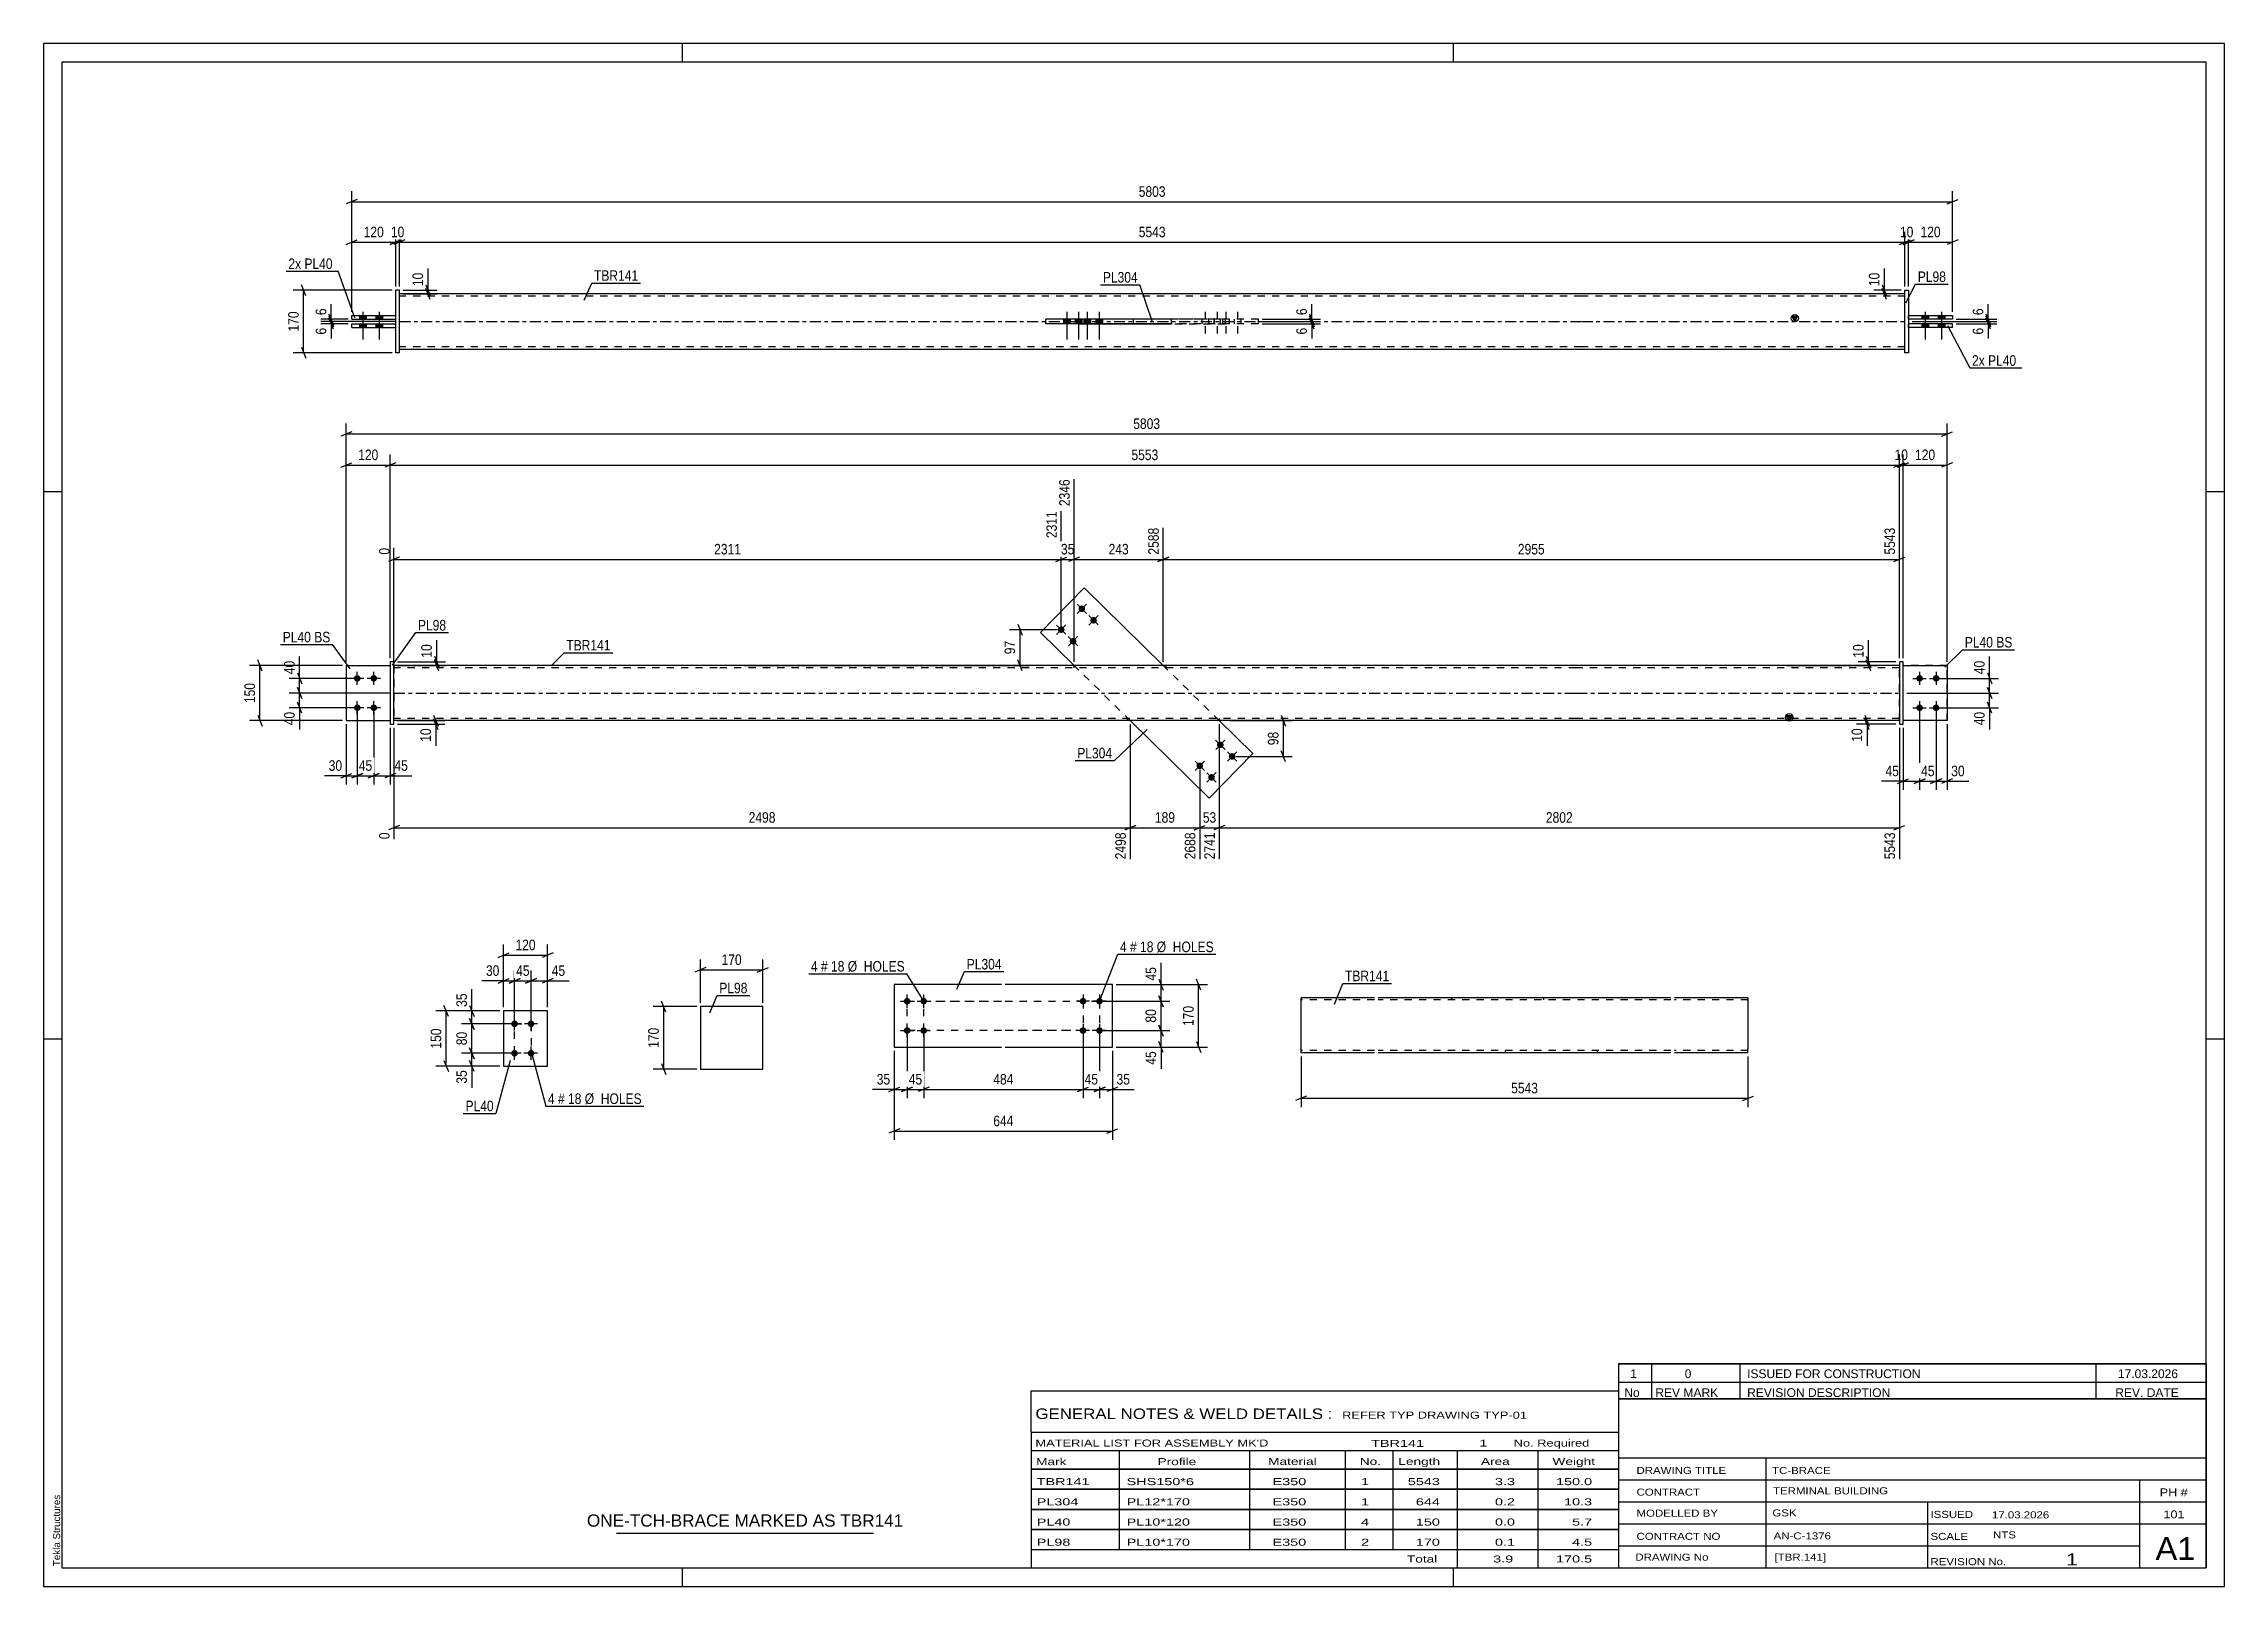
# Paper-space layout 'Layout1' of a CAD drawing. Header units: millimetres. Extents: x 0 to 594, y 0 to 420.
# The model-space entities are those that its viewports show. They can reach past a viewport. Long polylines and large blocks are cut down to what shows.
import ezdxf

# ---------------------------------------------------------------- set-up
doc = ezdxf.new("R2010")
doc.units = ezdxf.units.MM
doc.linetypes.add('DXK_LINE_DOT2', pattern=[3.9198, 1.9599, -1.9599])
doc.linetypes.add('DXK_LINE_DOT3', pattern=[5.9187, 2.979, -0.9799, 0.9799, -0.9799])
doc.layers.add('Viewport layer', color=7, linetype='Continuous', plot=False)
doc.styles.add('Arial', font='ARIAL.TTF', dxfattribs={"height": 0.2})
doc.styles.add('Arial Narrow', font='ARIALN.TTF', dxfattribs={"height": 0.2})

# ---------------------------------------------------------------- blocks, each defined once
blk = doc.blocks.new('Unknown-580575187-1131')
at = {"color": 5, "linetype": 'Continuous'}
for p, q in [((594, 420), (0, 420)), ((0, 420), (0, 0)), ((174, 415), (174, 420)), ((384, 415), (384, 420)), ((594, 0), (594, 420)), ((589, 415), (5, 415)), ((5, 415), (5, 5)), ((589, 5), (589, 415)), ((5, 298), (0, 298)), ((594, 298), (589, 298)), ((5, 149), (0, 149)), ((594, 149), (589, 149)), ((0, 0), (594, 0)), ((5, 5), (589, 5)), ((174, 0), (174, 5)), ((384, 0), (384, 5))]:
    blk.add_line(p, q, dxfattribs=at)
at = {"color": 174, "linetype": 'Continuous', "style": 'Arial'}
blk.add_text('Tekla Structures', height=1.9102, rotation=90, dxfattribs=at).set_placement((4.5, 5.5))
blk = doc.blocks.new('Part-580575187-3579 - 3578')
at = {"color": 2, "linetype": 'Continuous'}
for p, q in [((260.91, 163.81), (231.71, 163.81)), ((231.71, 163.81), (231.71, 146.81)), ((291.11, 163.81), (261.91, 163.81)), ((291.11, 146.81), (291.11, 163.81)), ((231.71, 146.81), (260.91, 146.81)), ((261.91, 146.81), (291.11, 146.81))]:
    blk.add_line(p, q, dxfattribs=at)
blk = doc.blocks.new('Bolt-580575187-3580 - 3578')
at = {"linetype": 'Continuous'}
for points in [[(283.11, 158.41, -1), (283.11, 160.21, -1)], [(287.61, 158.41, -1), (287.61, 160.21, -1)], [(283.11, 150.41, -1), (283.11, 152.21, -1)], [(287.61, 150.41, -1), (287.61, 152.21, -1)]]:
    blk.add_hatch(color=1, dxfattribs=at).paths.add_polyline_path(points)
at = {"color": 1, "linetype": 'Continuous'}
for p, q in [((283.11, 161.11), (283.11, 157.51)), ((287.61, 161.11), (287.61, 157.51)), ((284.91, 159.31), (281.31, 159.31)), ((289.41, 159.31), (285.81, 159.31)), ((284.91, 151.31), (281.31, 151.31)), ((283.11, 153.11), (283.11, 149.51)), ((289.41, 151.31), (285.81, 151.31)), ((287.61, 153.11), (287.61, 149.51))]:
    blk.add_line(p, q, dxfattribs=at)
blk = doc.blocks.new('Bolt-580575187-3581 - 3578')
at = {"linetype": 'Continuous'}
for points in [[(235.21, 160.21, -1), (235.21, 158.41, -1)], [(239.71, 160.21, -1), (239.71, 158.41, -1)], [(235.21, 152.21, -1), (235.21, 150.41, -1)], [(239.71, 152.21, -1), (239.71, 150.41, -1)]]:
    blk.add_hatch(color=1, dxfattribs=at).paths.add_polyline_path(points)
at = {"color": 1, "linetype": 'Continuous'}
for p, q in [((235.21, 157.51), (235.21, 161.11)), ((239.71, 157.51), (239.71, 161.11)), ((233.41, 159.31), (237.01, 159.31)), ((237.91, 159.31), (241.51, 159.31)), ((233.41, 151.31), (237.01, 151.31)), ((235.21, 149.51), (235.21, 153.11)), ((237.91, 151.31), (241.51, 151.31)), ((239.71, 149.51), (239.71, 153.11))]:
    blk.add_line(p, q, dxfattribs=at)
blk = doc.blocks.new('Bolt-580575187-2195 - 2156')
at = {"linetype": 'Continuous'}
for points in [[(128.27, 152.24, -1), (128.27, 154.04, -1)], [(132.77, 152.24, -1), (132.77, 154.04, -1)], [(128.27, 144.24, -1), (128.27, 146.04, -1)], [(132.77, 144.24, -1), (132.77, 146.04, -1)]]:
    blk.add_hatch(color=1, dxfattribs=at).paths.add_polyline_path(points)
at = {"color": 1, "linetype": 'Continuous'}
for p, q in [((128.27, 151.34), (128.27, 154.94)), ((132.77, 151.34), (132.77, 154.94)), ((130.07, 153.14), (126.47, 153.14)), ((134.57, 153.14), (130.97, 153.14)), ((130.07, 145.14), (126.47, 145.14)), ((128.27, 143.34), (128.27, 146.94)), ((134.57, 145.14), (130.97, 145.14)), ((132.77, 143.34), (132.77, 146.94))]:
    blk.add_line(p, q, dxfattribs=at)
blk = doc.blocks.new('Part-580575187-2162 - 2156')
at = {"color": 2, "linetype": 'Continuous'}
for p, q in [((125.27, 156.64), (125.27, 141.64)), ((137.27, 156.64), (125.27, 156.64)), ((137.27, 141.64), (137.27, 156.64)), ((125.27, 141.64), (137.27, 141.64))]:
    blk.add_line(p, q, dxfattribs=at)
blk = doc.blocks.new('Part-580575187-1689 - 1678')
at = {"color": 2, "linetype": 'Continuous'}
for p, q in [((283.45, 271.82), (271.53, 259.7)), ((304.95, 250.7), (283.45, 271.82)), ((271.53, 259.7), (280.69, 250.7)), ((317.46, 214.58), (295.96, 235.7)), ((329.38, 226.71), (320.22, 235.7)), ((317.46, 214.58), (329.38, 226.71))]:
    blk.add_line(p, q, dxfattribs=at)
at = {"color": 7, "linetype": 'DXK_LINE_DOT2'}
for p, q in [((295.96, 235.7), (280.69, 250.7)), ((320.22, 235.7), (304.95, 250.7))]:
    blk.add_line(p, q, dxfattribs=at)
blk = doc.blocks.new('Bolt-580575187-1681 - 1678')
at = {"linetype": 'Continuous'}
for points in [[(319.88, 228.46, -1), (321.15, 229.74, -1)], [(323.09, 225.31, -1), (324.36, 226.59, -1)], [(314.28, 222.75, -1), (315.54, 224.04, -1)], [(317.49, 219.6, -1), (318.75, 220.88, -1)]]:
    blk.add_hatch(color=1, dxfattribs=at).paths.add_polyline_path(points)
at = {"color": 1, "linetype": 'Continuous'}
for p, q in [((321.8, 227.84), (319.23, 230.36)), ((319.25, 227.82), (321.78, 230.39)), ((325.01, 224.69), (322.44, 227.21)), ((322.46, 224.66), (324.99, 227.23)), ((316.19, 222.13), (313.62, 224.66)), ((313.65, 222.11), (316.17, 224.68)), ((319.4, 218.98), (316.83, 221.5)), ((316.86, 218.96), (319.38, 221.53))]:
    blk.add_line(p, q, dxfattribs=at)
blk = doc.blocks.new('Bolt-580575187-1682 - 1678')
at = {"linetype": 'Continuous'}
for points in [[(283.42, 266.8, -1), (282.16, 265.52, -1)], [(286.63, 263.65, -1), (285.37, 262.37, -1)], [(277.81, 261.1, -1), (276.55, 259.81, -1)], [(281.02, 257.94, -1), (279.76, 256.66, -1)]]:
    blk.add_hatch(color=1, dxfattribs=at).paths.add_polyline_path(points)
at = {"color": 1, "linetype": 'Continuous'}
for p, q in [((281.51, 267.42), (284.07, 264.9)), ((284.05, 267.44), (281.53, 264.88)), ((275.9, 261.71), (278.47, 259.19)), ((278.44, 261.74), (275.92, 259.17)), ((284.72, 264.27), (287.28, 261.75)), ((287.26, 264.29), (284.74, 261.72)), ((279.11, 258.56), (281.68, 256.04)), ((281.65, 258.58), (279.13, 256.02))]:
    blk.add_line(p, q, dxfattribs=at)
blk = doc.blocks.new('Bolt-580575187-1683 - 1678')
at = {"linetype": 'Continuous'}
for points in [[(85.43, 246.3, -1), (85.43, 248.1, -1)], [(89.93, 246.3, -1), (89.93, 248.1, -1)], [(85.43, 238.3, -1), (85.43, 240.1, -1)], [(89.93, 238.3, -1), (89.93, 240.1, -1)]]:
    blk.add_hatch(color=1, dxfattribs=at).paths.add_polyline_path(points)
at = {"color": 1, "linetype": 'Continuous'}
for p, q in [((87.23, 247.2), (83.63, 247.2)), ((85.43, 245.4), (85.43, 249)), ((91.73, 247.2), (88.13, 247.2)), ((89.93, 245.4), (89.93, 249)), ((87.23, 239.2), (83.63, 239.2)), ((85.43, 237.4), (85.43, 241)), ((91.73, 239.2), (88.13, 239.2)), ((89.93, 237.4), (89.93, 241))]:
    blk.add_line(p, q, dxfattribs=at)
blk = doc.blocks.new('Bolt-580575187-1684 - 1678')
at = {"linetype": 'Continuous'}
for points in [[(510.98, 248.1, -1), (510.98, 246.3, -1)], [(515.48, 248.1, -1), (515.48, 246.3, -1)], [(510.98, 240.1, -1), (510.98, 238.3, -1)], [(515.48, 240.1, -1), (515.48, 238.3, -1)]]:
    blk.add_hatch(color=1, dxfattribs=at).paths.add_polyline_path(points)
at = {"color": 1, "linetype": 'Continuous'}
for p, q in [((509.18, 247.2), (512.78, 247.2)), ((510.98, 249), (510.98, 245.4)), ((513.68, 247.2), (517.28, 247.2)), ((515.48, 249), (515.48, 245.4)), ((509.18, 239.2), (512.78, 239.2)), ((510.98, 241), (510.98, 237.4)), ((513.68, 239.2), (517.28, 239.2)), ((515.48, 241), (515.48, 237.4))]:
    blk.add_line(p, q, dxfattribs=at)
blk = doc.blocks.new('Part-580575187-1694 - 1678')
at = {"color": 2, "linetype": 'Continuous'}
for p, q in [((95.43, 251.7), (94.43, 251.7)), ((94.43, 251.7), (94.43, 234.7)), ((95.43, 234.7), (95.43, 251.7)), ((94.43, 234.7), (95.43, 234.7))]:
    blk.add_line(p, q, dxfattribs=at)
blk = doc.blocks.new('Part-580575187-1699 - 1678')
at = {"color": 7, "linetype": 'DXK_LINE_DOT2'}
for p, q in [((82.43, 250.7), (82.43, 235.7)), ((82.43, 250.7), (94.43, 250.7)), ((94.43, 250.7), (94.43, 235.7)), ((82.43, 235.7), (94.43, 235.7))]:
    blk.add_line(p, q, dxfattribs=at)
blk = doc.blocks.new('Part-580575187-1704 - 1678')
at = {"color": 2, "linetype": 'Continuous'}
for p, q in [((82.43, 250.7), (82.43, 235.7)), ((82.43, 250.7), (94.43, 250.7)), ((82.43, 235.7), (94.43, 235.7))]:
    blk.add_line(p, q, dxfattribs=at)
at = {"color": 7, "linetype": 'DXK_LINE_DOT2'}
blk.add_line((94.43, 250.7), (94.43, 235.7), dxfattribs=at)
blk = doc.blocks.new('Part-580575187-1705 - 1678')
at = {"color": 2, "linetype": 'Continuous'}
for p, q in [((505.48, 251.7), (505.48, 234.7)), ((506.48, 251.7), (505.48, 251.7)), ((506.48, 234.7), (506.48, 251.7)), ((505.48, 234.7), (506.48, 234.7))]:
    blk.add_line(p, q, dxfattribs=at)
blk = doc.blocks.new('Part-580575187-1710 - 1678')
at = {"color": 7, "linetype": 'DXK_LINE_DOT2'}
for p, q in [((518.48, 250.7), (506.48, 250.7)), ((506.48, 235.7), (506.48, 250.7)), ((518.48, 235.7), (518.48, 250.7)), ((518.48, 235.7), (506.48, 235.7))]:
    blk.add_line(p, q, dxfattribs=at)
blk = doc.blocks.new('Part-580575187-1715 - 1678')
at = {"color": 2, "linetype": 'Continuous'}
for p, q in [((506.48, 250.7), (518.48, 250.7)), ((518.48, 250.7), (518.48, 235.7)), ((518.48, 235.7), (506.48, 235.7))]:
    blk.add_line(p, q, dxfattribs=at)
at = {"color": 7, "linetype": 'DXK_LINE_DOT2'}
blk.add_line((506.48, 235.7), (506.48, 250.7), dxfattribs=at)
blk = doc.blocks.new('Part-580575187-1720 - 1678')
at = {"linetype": 'Continuous'}
blk.add_hatch(color=2, dxfattribs=at).paths.add_polyline_path([(475.48, 235.7), (474.68, 237.1), (476.28, 237.1)])
at = {"color": 2, "linetype": 'Continuous'}
for p, q in [((183.43, 250.7), (95.43, 250.7)), ((417.38, 250.7), (183.53, 250.7)), ((505.48, 250.7), (417.48, 250.7)), ((183.43, 235.7), (95.43, 235.7)), ((417.38, 235.7), (183.53, 235.7)), ((505.48, 235.7), (417.48, 235.7)), ((475.48, 235.7), (474.68, 237.1)), ((474.68, 237.1), (476.28, 237.1)), ((476.28, 237.1), (475.48, 235.7))]:
    blk.add_line(p, q, dxfattribs=at)
at = {"color": 7, "linetype": 'DXK_LINE_DOT2'}
for p, q in [((95.43, 250.7), (95.43, 235.7)), ((183.43, 250.1), (95.43, 250.1)), ((417.38, 250.1), (183.53, 250.1)), ((280.59, 250.7), (280.59, 250.1)), ((305.66, 250.7), (305.66, 250.1)), ((505.48, 250.1), (417.48, 250.1)), ((505.48, 235.7), (505.48, 250.7)), ((183.43, 236.3), (95.43, 236.3)), ((417.38, 236.3), (183.53, 236.3)), ((295.25, 235.7), (295.25, 236.3)), ((320.32, 235.7), (320.32, 236.3)), ((505.48, 236.3), (417.48, 236.3))]:
    blk.add_line(p, q, dxfattribs=at)
at = {"color": 7, "linetype": 'DXK_LINE_DOT3'}
for p, q in [((95.43, 243.2), (183.43, 243.2)), ((183.53, 243.2), (417.38, 243.2)), ((417.48, 243.2), (505.48, 243.2))]:
    blk.add_line(p, q, dxfattribs=at)
at = {"color": 2, "linetype": 'Continuous'}
blk.add_circle((475.48, 236.6), 1, dxfattribs=at)
blk = doc.blocks.new('Bolt-580575187-1423 - 1368')
at = {"color": 1, "linetype": 'DXK_LINE_DOT2'}
for p, q in [((315.5, 344.96), (315.5, 343.76)), ((316.4, 346.96), (316.4, 339.46)), ((317.3, 344.96), (317.3, 343.76)), ((318.71, 344.96), (318.71, 343.76)), ((319.61, 346.96), (319.61, 339.46)), ((320.51, 344.96), (320.51, 343.76)), ((321.11, 344.96), (321.11, 343.76)), ((322.01, 346.96), (322.01, 339.46)), ((322.91, 344.96), (322.91, 343.76)), ((324.32, 344.96), (324.32, 343.76)), ((325.22, 346.96), (325.22, 339.46)), ((326.12, 344.96), (326.12, 343.76))]:
    blk.add_line(p, q, dxfattribs=at)
blk = doc.blocks.new('Bolt-580575187-1471 - 1368')
at = {"linetype": 'Continuous'}
for points in [[(86.03, 344.96), (87.83, 344.96), (87.83, 345.96), (86.03, 345.96)], [(86.03, 344.96), (87.83, 344.96), (87.83, 345.96), (86.03, 345.96)], [(90.53, 344.96), (92.33, 344.96), (92.33, 345.96), (90.53, 345.96)], [(90.53, 344.96), (92.33, 344.96), (92.33, 345.96), (90.53, 345.96)], [(86.03, 342.76), (87.83, 342.76), (87.83, 343.76), (86.03, 343.76)], [(86.03, 342.76), (87.83, 342.76), (87.83, 343.76), (86.03, 343.76)], [(90.53, 342.76), (92.33, 342.76), (92.33, 343.76), (90.53, 343.76)], [(90.53, 342.76), (92.33, 342.76), (92.33, 343.76), (90.53, 343.76)]]:
    blk.add_hatch(color=1, dxfattribs=at).paths.add_polyline_path(points)
at = {"color": 1, "linetype": 'Continuous'}
for p, q in [((86.03, 345.96), (86.03, 344.96)), ((86.03, 345.96), (86.03, 344.96)), ((86.93, 346.96), (86.93, 339.46)), ((86.93, 346.96), (86.93, 339.46)), ((87.83, 345.96), (87.83, 344.96)), ((87.83, 345.96), (87.83, 344.96)), ((90.53, 345.96), (90.53, 344.96)), ((90.53, 345.96), (90.53, 344.96)), ((91.43, 346.96), (91.43, 339.46)), ((91.43, 346.96), (91.43, 339.46)), ((92.33, 345.96), (92.33, 344.96)), ((92.33, 345.96), (92.33, 344.96)), ((86.03, 343.76), (86.03, 342.76)), ((86.03, 343.76), (86.03, 342.76)), ((87.83, 343.76), (87.83, 342.76)), ((87.83, 343.76), (87.83, 342.76)), ((90.53, 343.76), (90.53, 342.76)), ((90.53, 343.76), (90.53, 342.76)), ((92.33, 343.76), (92.33, 342.76)), ((92.33, 343.76), (92.33, 342.76))]:
    blk.add_line(p, q, dxfattribs=at)
blk = doc.blocks.new('Part-580575187-1396 - 1368')
at = {"color": 2, "linetype": 'Continuous'}
for p, q in [((507.97, 345.96), (519.97, 345.96)), ((519.97, 344.96), (507.97, 344.96)), ((519.97, 345.96), (519.97, 344.96))]:
    blk.add_line(p, q, dxfattribs=at)
at = {"color": 7, "linetype": 'DXK_LINE_DOT2'}
blk.add_line((507.97, 344.96), (507.97, 345.96), dxfattribs=at)
blk = doc.blocks.new('Part-580575187-1401 - 1368')
at = {"color": 2, "linetype": 'Continuous'}
for p, q in [((519.97, 343.76), (507.97, 343.76)), ((519.97, 342.76), (507.97, 342.76)), ((519.97, 342.76), (519.97, 343.76))]:
    blk.add_line(p, q, dxfattribs=at)
at = {"color": 7, "linetype": 'DXK_LINE_DOT2'}
blk.add_line((507.97, 342.76), (507.97, 343.76), dxfattribs=at)
blk = doc.blocks.new('Part-580575187-1416 - 1368')
at = {"linetype": 'Continuous'}
blk.add_hatch(color=2, dxfattribs=at).paths.add_polyline_path([(476.97, 344.36), (476.17, 345.76), (477.77, 345.76)])
at = {"color": 2, "linetype": 'Continuous'}
for p, q in [((184.93, 351.86), (96.93, 351.86)), ((418.87, 351.86), (185.03, 351.86)), ((506.97, 351.86), (418.97, 351.86)), ((282.08, 345.06), (282.08, 344.96)), ((282.08, 345.06), (307.15, 345.06)), ((296.74, 345.06), (296.74, 344.96)), ((307.15, 345.06), (307.15, 343.66)), ((476.97, 344.36), (476.17, 345.76)), ((476.17, 345.76), (477.77, 345.76)), ((477.77, 345.76), (476.97, 344.36)), ((282.08, 343.66), (282.08, 343.76)), ((307.15, 343.66), (282.08, 343.66)), ((296.74, 343.66), (296.74, 343.76)), ((96.93, 336.86), (184.93, 336.86)), ((185.03, 336.86), (418.87, 336.86)), ((418.97, 336.86), (506.97, 336.86))]:
    blk.add_line(p, q, dxfattribs=at)
at = {"color": 7, "linetype": 'DXK_LINE_DOT2'}
for p, q in [((96.93, 336.86), (96.93, 351.86)), ((184.93, 351.26), (96.93, 351.26)), ((418.87, 351.26), (185.03, 351.26)), ((506.97, 351.26), (418.97, 351.26)), ((506.97, 336.86), (506.97, 351.86)), ((282.08, 344.96), (282.08, 343.66)), ((296.74, 344.96), (296.74, 343.66)), ((307.15, 345.06), (321.81, 345.06)), ((321.81, 345.06), (321.81, 343.66)), ((321.81, 343.66), (307.15, 343.66)), ((184.93, 337.46), (96.93, 337.46)), ((418.87, 337.46), (185.03, 337.46)), ((506.97, 337.46), (418.97, 337.46))]:
    blk.add_line(p, q, dxfattribs=at)
at = {"color": 7, "linetype": 'DXK_LINE_DOT3'}
for p, q in [((96.93, 344.36), (184.93, 344.36)), ((185.03, 344.36), (418.87, 344.36)), ((418.97, 344.36), (506.97, 344.36))]:
    blk.add_line(p, q, dxfattribs=at)
at = {"color": 2, "linetype": 'Continuous'}
blk.add_circle((476.97, 345.26), 1, dxfattribs=at)
blk = doc.blocks.new('Bolt-580575187-1422 - 1368')
at = {"linetype": 'Continuous'}
for points in [[(279.58, 344.96), (277.78, 344.96), (277.78, 343.76), (279.58, 343.76)], [(282.79, 344.96), (280.99, 344.96), (280.99, 343.76), (282.79, 343.76)], [(285.18, 344.96), (283.38, 344.96), (283.38, 343.76), (285.18, 343.76)], [(288.39, 344.96), (286.59, 344.96), (286.59, 343.76), (288.39, 343.76)]]:
    blk.add_hatch(color=1, dxfattribs=at).paths.add_polyline_path(points)
at = {"color": 1, "linetype": 'Continuous'}
for p, q in [((277.78, 344.96), (277.78, 343.76)), ((278.68, 346.96), (278.68, 339.46)), ((279.58, 344.96), (279.58, 343.76)), ((280.99, 344.96), (280.99, 343.76)), ((281.89, 346.96), (281.89, 339.46)), ((282.79, 344.96), (282.79, 343.76)), ((283.38, 344.96), (283.38, 343.76)), ((284.28, 346.96), (284.28, 339.46)), ((285.18, 344.96), (285.18, 343.76)), ((286.59, 344.96), (286.59, 343.76)), ((287.49, 346.96), (287.49, 339.46)), ((288.39, 344.96), (288.39, 343.76))]:
    blk.add_line(p, q, dxfattribs=at)
blk = doc.blocks.new('Part-580575187-1444 - 1368')
at = {"color": 2, "linetype": 'Continuous'}
for p, q in [((506.97, 335.86), (506.97, 352.86)), ((506.97, 352.86), (507.97, 352.86)), ((507.97, 352.86), (507.97, 335.86)), ((507.97, 335.86), (506.97, 335.86))]:
    blk.add_line(p, q, dxfattribs=at)
blk = doc.blocks.new('Part-580575187-1449 - 1368')
at = {"color": 2, "linetype": 'Continuous'}
for p, q in [((83.93, 342.76), (83.93, 343.76)), ((83.93, 343.76), (95.93, 343.76)), ((83.93, 342.76), (95.93, 342.76))]:
    blk.add_line(p, q, dxfattribs=at)
at = {"color": 7, "linetype": 'DXK_LINE_DOT2'}
blk.add_line((95.93, 342.76), (95.93, 343.76), dxfattribs=at)
blk = doc.blocks.new('Part-580575187-1454 - 1368')
at = {"color": 2, "linetype": 'Continuous'}
for p, q in [((83.93, 344.96), (83.93, 345.96)), ((83.93, 345.96), (95.93, 345.96)), ((83.93, 344.96), (95.93, 344.96))]:
    blk.add_line(p, q, dxfattribs=at)
at = {"color": 7, "linetype": 'DXK_LINE_DOT2'}
blk.add_line((95.93, 344.96), (95.93, 345.96), dxfattribs=at)
blk = doc.blocks.new('Part-580575187-1455 - 1368')
at = {"color": 2, "linetype": 'Continuous'}
for p, q in [((96.93, 352.86), (95.93, 352.86)), ((95.93, 335.86), (95.93, 352.86)), ((96.93, 335.86), (96.93, 352.86)), ((96.93, 335.86), (95.93, 335.86))]:
    blk.add_line(p, q, dxfattribs=at)
blk = doc.blocks.new('Part-580575187-1470 - 1368')
at = {"color": 2, "linetype": 'Continuous'}
for p, q in [((273.03, 343.76), (273.03, 344.96)), ((307.15, 344.96), (273.03, 344.96)), ((284.94, 343.76), (284.94, 344.96)), ((307.15, 343.76), (273.03, 343.76))]:
    blk.add_line(p, q, dxfattribs=at)
at = {"color": 7, "linetype": 'DXK_LINE_DOT2'}
for p, q in [((330.87, 344.96), (307.15, 344.96)), ((318.96, 343.76), (318.96, 344.96)), ((330.87, 343.76), (330.87, 344.96)), ((330.87, 343.76), (307.15, 343.76))]:
    blk.add_line(p, q, dxfattribs=at)
blk = doc.blocks.new('Bolt-580575187-1472 - 1368')
at = {"linetype": 'Continuous'}
for points in [[(513.37, 345.96), (511.57, 345.96), (511.57, 344.96), (513.37, 344.96)], [(513.37, 345.96), (511.57, 345.96), (511.57, 344.96), (513.37, 344.96)], [(517.87, 345.96), (516.07, 345.96), (516.07, 344.96), (517.87, 344.96)], [(517.87, 345.96), (516.07, 345.96), (516.07, 344.96), (517.87, 344.96)], [(513.37, 343.76), (511.57, 343.76), (511.57, 342.76), (513.37, 342.76)], [(513.37, 343.76), (511.57, 343.76), (511.57, 342.76), (513.37, 342.76)], [(517.87, 343.76), (516.07, 343.76), (516.07, 342.76), (517.87, 342.76)], [(517.87, 343.76), (516.07, 343.76), (516.07, 342.76), (517.87, 342.76)]]:
    blk.add_hatch(color=1, dxfattribs=at).paths.add_polyline_path(points)
at = {"color": 1, "linetype": 'Continuous'}
for p, q in [((511.57, 345.96), (511.57, 344.96)), ((511.57, 345.96), (511.57, 344.96)), ((512.47, 346.96), (512.47, 339.46)), ((512.47, 346.96), (512.47, 339.46)), ((513.37, 345.96), (513.37, 344.96)), ((513.37, 345.96), (513.37, 344.96)), ((516.07, 345.96), (516.07, 344.96)), ((516.07, 345.96), (516.07, 344.96)), ((516.97, 346.96), (516.97, 339.46)), ((516.97, 346.96), (516.97, 339.46)), ((517.87, 345.96), (517.87, 344.96)), ((517.87, 345.96), (517.87, 344.96)), ((511.57, 343.76), (511.57, 342.76)), ((511.57, 343.76), (511.57, 342.76)), ((513.37, 343.76), (513.37, 342.76)), ((513.37, 343.76), (513.37, 342.76)), ((516.07, 343.76), (516.07, 342.76)), ((516.07, 343.76), (516.07, 342.76)), ((517.87, 343.76), (517.87, 342.76)), ((517.87, 343.76), (517.87, 342.76))]:
    blk.add_line(p, q, dxfattribs=at)
blk = doc.blocks.new('Part-580575187-2399 - 2393')
at = {"color": 2, "linetype": 'Continuous'}
for p, q in [((195.9, 157.84), (178.9, 157.84)), ((178.9, 157.84), (178.9, 140.84)), ((195.9, 140.84), (195.9, 157.84)), ((178.9, 140.84), (195.9, 140.84))]:
    blk.add_line(p, q, dxfattribs=at)
blk = doc.blocks.new('Part-580575187-2546 - 2538')
at = {"color": 2, "linetype": 'Continuous'}
for p, q in [((362.51, 160.26), (342.51, 160.26)), ((342.51, 145.36), (342.51, 160.26)), ((443.24, 160.26), (363.51, 160.26)), ((464.24, 160.26), (444.24, 160.26)), ((464.24, 160.26), (464.24, 146.46)), ((342.51, 145.26), (342.51, 145.36)), ((362.51, 145.26), (342.51, 145.26)), ((443.24, 145.26), (363.51, 145.26)), ((464.24, 145.26), (444.24, 145.26)), ((464.24, 145.26), (464.24, 146.46))]:
    blk.add_line(p, q, dxfattribs=at)
at = {"color": 7, "linetype": 'DXK_LINE_DOT2'}
for p, q in [((362.51, 159.66), (342.51, 159.66)), ((443.24, 159.66), (363.51, 159.66)), ((383.51, 160.26), (383.51, 159.66)), ((408.58, 160.26), (408.58, 159.66)), ((464.24, 159.66), (444.24, 159.66)), ((464.24, 159.66), (464.24, 159.62)), ((464.24, 159.62), (464.24, 159.66)), ((464.24, 159.52), (464.24, 159.62)), ((464.24, 159.62), (464.24, 159.52)), ((342.51, 145.86), (342.51, 145.91)), ((362.51, 145.86), (342.51, 145.86)), ((443.24, 145.86), (363.51, 145.86)), ((398.17, 145.26), (398.17, 145.86)), ((423.24, 145.26), (423.24, 145.86)), ((464.24, 145.86), (444.24, 145.86)), ((464.24, 145.91), (464.24, 146.23)), ((464.24, 145.86), (464.24, 145.91))]:
    blk.add_line(p, q, dxfattribs=at)
blk = doc.blocks.new('Rectangle-580575187-3759 - 3578')
at = {"color": 1, "linetype": 'DXK_LINE_DOT2'}
for p, q in [((235.21, 159.31), (260.91, 159.31)), ((235.21, 151.31), (235.21, 159.31)), ((261.91, 159.31), (287.61, 159.31)), ((287.61, 159.31), (287.61, 151.31)), ((260.91, 151.31), (235.21, 151.31)), ((287.61, 151.31), (261.91, 151.31))]:
    blk.add_line(p, q, dxfattribs=at)
blk = doc.blocks.new('Rectangle-580575187-2379 - 2156')
at = {"color": 1, "linetype": 'DXK_LINE_DOT2'}
blk.add_lwpolyline([(128.27, 153.14), (132.77, 153.14), (132.77, 145.14), (128.27, 145.14), (128.27, 153.14)], close=True, dxfattribs=at)
blk = doc.blocks.new('Rectangle-580575187-3769 - 3578')
at = {"color": 1, "linetype": 'DXK_LINE_DOT2'}
for p, q in [((239.71, 159.31), (260.91, 159.31)), ((239.71, 151.31), (239.71, 159.31)), ((261.91, 159.31), (283.11, 159.31)), ((283.11, 159.31), (283.11, 151.31)), ((260.91, 151.31), (239.71, 151.31)), ((283.11, 151.31), (261.91, 151.31))]:
    blk.add_line(p, q, dxfattribs=at)
blk = doc.blocks.new('StraightDimension-580575187-3590 - 3578')
at = {"color": 7, "linetype": 'Continuous'}
for p, q in [((235.21, 150.31), (235.21, 132.88)), ((231.71, 145.81), (231.71, 132.88)), ((230.21, 134.68), (233.21, 135.88)), ((231.71, 135.28), (235.21, 135.28)), ((236.71, 135.88), (233.71, 134.68))]:
    blk.add_line(p, q, dxfattribs=at)
at = {"color": 0}
blk.add_wipeout([(231.19, 136.03), (231.19, 140.23), (226.33, 140.23), (226.33, 136.03)], dxfattribs=at)
at = {"color": 7, "linetype": 'Continuous'}
blk.add_line((231.71, 135.28), (225.81, 135.28), dxfattribs=at)
blk.add_line((231.71, 135.28), (225.81, 135.28), dxfattribs=at)
at = {"color": 3, "style": 'Arial Narrow'}
blk.add_text('35', height=2.863, dxfattribs=at).set_placement((226.93, 136.63))
blk = doc.blocks.new('StraightDimension-580575187-3586 - 3578')
at = {"color": 7, "linetype": 'Continuous'}
for p, q in [((287.61, 150.31), (287.61, 132.88)), ((291.11, 145.81), (291.11, 132.88)), ((286.11, 134.68), (289.11, 135.88)), ((287.61, 135.28), (291.11, 135.28)), ((292.61, 135.88), (289.61, 134.68))]:
    blk.add_line(p, q, dxfattribs=at)
at = {"color": 0}
blk.add_wipeout([(296.49, 136.03), (296.49, 140.23), (291.64, 140.23), (291.64, 136.03)], dxfattribs=at)
at = {"color": 7, "linetype": 'Continuous'}
blk.add_line((291.11, 135.28), (297.02, 135.28), dxfattribs=at)
blk.add_line((291.11, 135.28), (297.02, 135.28), dxfattribs=at)
at = {"color": 3, "style": 'Arial Narrow'}
blk.add_text('35', height=2.863, dxfattribs=at).set_placement((292.24, 136.63))
blk = doc.blocks.new('StraightDimension-580575187-3587 - 3578')
at = {"color": 7, "linetype": 'Continuous'}
for p, q in [((283.11, 150.31), (283.11, 132.88)), ((287.61, 150.31), (287.61, 132.88)), ((281.61, 134.68), (284.61, 135.88)), ((283.11, 135.28), (287.61, 135.28)), ((289.11, 135.88), (286.11, 134.68))]:
    blk.add_line(p, q, dxfattribs=at)
at = {"color": 0}
blk.add_wipeout([(287.79, 136.03), (287.79, 140.23), (282.94, 140.23), (282.94, 136.03)], dxfattribs=at)
at = {"color": 3, "style": 'Arial Narrow'}
blk.add_text('45', height=2.863, dxfattribs=at).set_placement((283.54, 136.63))
blk = doc.blocks.new('StraightDimension-580575187-3588 - 3578')
at = {"color": 7, "linetype": 'Continuous'}
for p, q in [((239.71, 150.31), (239.71, 132.88)), ((283.11, 150.31), (283.11, 132.88)), ((241.21, 135.88), (238.21, 134.68)), ((239.71, 135.28), (283.11, 135.28)), ((281.61, 134.68), (284.61, 135.88))]:
    blk.add_line(p, q, dxfattribs=at)
at = {"color": 0}
blk.add_wipeout([(264.76, 136.03), (264.76, 140.23), (258.07, 140.23), (258.07, 136.03)], dxfattribs=at)
at = {"color": 3, "style": 'Arial Narrow'}
blk.add_text('484', height=2.863, dxfattribs=at).set_placement((258.67, 136.63))
blk = doc.blocks.new('StraightDimension-580575187-3589 - 3578')
at = {"color": 7, "linetype": 'Continuous'}
for p, q in [((235.21, 150.31), (235.21, 132.88)), ((239.71, 150.31), (239.71, 132.88)), ((233.71, 134.68), (236.71, 135.88)), ((235.21, 135.28), (239.71, 135.28)), ((241.21, 135.88), (238.21, 134.68))]:
    blk.add_line(p, q, dxfattribs=at)
at = {"color": 0}
blk.add_wipeout([(239.89, 136.03), (239.89, 140.23), (235.04, 140.23), (235.04, 136.03)], dxfattribs=at)
at = {"color": 3, "style": 'Arial Narrow'}
blk.add_text('45', height=2.863, dxfattribs=at).set_placement((235.64, 136.63))
blk = doc.blocks.new('StraightDimension-580575187-3606 - 3578')
at = {"color": 7, "linetype": 'Continuous'}
for p, q in [((231.71, 145.81), (231.71, 121.54)), ((291.11, 145.81), (291.11, 121.54)), ((233.21, 124.54), (230.21, 123.34)), ((231.71, 123.94), (291.11, 123.94)), ((289.61, 123.34), (292.61, 124.54))]:
    blk.add_line(p, q, dxfattribs=at)
at = {"color": 0}
blk.add_wipeout([(264.76, 124.69), (264.76, 128.89), (258.07, 128.89), (258.07, 124.69)], dxfattribs=at)
at = {"color": 3, "style": 'Arial Narrow'}
blk.add_text('644', height=2.863, dxfattribs=at).set_placement((258.67, 125.29))
blk = doc.blocks.new('StraightDimension-580575187-3626 - 3578')
at = {"color": 7, "linetype": 'Continuous'}
for p, q in [((292.11, 163.81), (316.98, 163.81)), ((315.18, 162.31), (313.98, 165.31)), ((314.58, 146.81), (314.58, 163.81)), ((292.11, 146.81), (316.98, 146.81)), ((313.98, 148.31), (315.18, 145.31))]:
    blk.add_line(p, q, dxfattribs=at)
at = {"color": 0}
blk.add_wipeout([(313.83, 158.65), (309.63, 158.65), (309.63, 151.96), (313.83, 151.96)], dxfattribs=at)
at = {"color": 3, "style": 'Arial Narrow'}
blk.add_text('170', height=2.863, rotation=90.00021, dxfattribs=at).set_placement((313.23, 152.56))
blk = doc.blocks.new('StraightDimension-580575187-3735 - 3578')
at = {"color": 7, "linetype": 'Continuous'}
for p, q in [((292.11, 163.81), (306.76, 163.81)), ((303.76, 165.31), (304.96, 162.31)), ((304.96, 157.81), (303.76, 160.81)), ((304.36, 159.31), (304.36, 163.81)), ((288.61, 159.31), (306.76, 159.31))]:
    blk.add_line(p, q, dxfattribs=at)
at = {"color": 0}
blk.add_wipeout([(303.61, 169.19), (299.41, 169.19), (299.41, 164.33), (303.61, 164.33)], dxfattribs=at)
at = {"color": 7, "linetype": 'Continuous'}
blk.add_line((304.36, 163.81), (304.36, 169.71), dxfattribs=at)
blk.add_line((304.36, 163.81), (304.36, 169.71), dxfattribs=at)
at = {"color": 3, "style": 'Arial Narrow'}
blk.add_text('45', height=2.863, rotation=90.00021, dxfattribs=at).set_placement((303.01, 164.93))
blk = doc.blocks.new('StraightDimension-580575187-3736 - 3578')
at = {"color": 7, "linetype": 'Continuous'}
for p, q in [((303.76, 160.81), (304.96, 157.81)), ((288.61, 159.31), (306.76, 159.31)), ((304.36, 151.31), (304.36, 159.31)), ((288.61, 151.31), (306.76, 151.31)), ((304.96, 149.81), (303.76, 152.81))]:
    blk.add_line(p, q, dxfattribs=at)
at = {"color": 0}
blk.add_wipeout([(303.61, 157.73), (299.41, 157.73), (299.41, 152.88), (303.61, 152.88)], dxfattribs=at)
at = {"color": 3, "style": 'Arial Narrow'}
blk.add_text('80', height=2.863, rotation=90.00021, dxfattribs=at).set_placement((303.01, 153.48))
blk = doc.blocks.new('StraightDimension-580575187-3737 - 3578')
at = {"color": 7, "linetype": 'Continuous'}
for p, q in [((288.61, 151.31), (306.76, 151.31)), ((303.76, 152.81), (304.96, 149.81)), ((304.36, 146.81), (304.36, 151.31)), ((292.11, 146.81), (306.76, 146.81)), ((304.96, 145.31), (303.76, 148.31))]:
    blk.add_line(p, q, dxfattribs=at)
at = {"color": 0}
blk.add_wipeout([(303.61, 146.28), (299.41, 146.28), (299.41, 141.42), (303.61, 141.42)], dxfattribs=at)
at = {"color": 7, "linetype": 'Continuous'}
blk.add_line((304.36, 146.81), (304.36, 140.9), dxfattribs=at)
blk.add_line((304.36, 146.81), (304.36, 140.9), dxfattribs=at)
at = {"color": 3, "style": 'Arial Narrow'}
blk.add_text('45', height=2.863, rotation=90.00021, dxfattribs=at).set_placement((303.01, 142.02))
blk = doc.blocks.new('StraightDimension-580575187-2295 - 2156')
at = {"color": 7, "linetype": 'Continuous'}
for p, q in [((124.27, 156.64), (113.79, 156.64)), ((116.04, 158.14), (117.24, 155.14)), ((117.24, 151.64), (116.04, 154.64)), ((116.64, 153.14), (116.64, 156.64)), ((127.27, 153.14), (113.79, 153.14))]:
    blk.add_line(p, q, dxfattribs=at)
at = {"color": 0}
blk.add_wipeout([(115.89, 162.02), (111.69, 162.02), (111.69, 157.17), (115.89, 157.17)], dxfattribs=at)
at = {"color": 7, "linetype": 'Continuous'}
blk.add_line((116.64, 156.64), (116.64, 162.55), dxfattribs=at)
blk.add_line((116.64, 156.64), (116.64, 162.55), dxfattribs=at)
at = {"color": 3, "style": 'Arial Narrow'}
blk.add_text('35', height=2.863, rotation=90.00021, dxfattribs=at).set_placement((115.29, 157.77))
blk = doc.blocks.new('StraightDimension-580575187-2272 - 2156')
at = {"color": 7, "linetype": 'Continuous'}
for p, q in [((127.27, 145.14), (113.79, 145.14)), ((116.04, 146.64), (117.24, 143.64)), ((117.24, 140.14), (116.04, 143.14)), ((116.64, 141.64), (116.64, 145.14)), ((124.27, 141.64), (113.79, 141.64))]:
    blk.add_line(p, q, dxfattribs=at)
at = {"color": 0}
blk.add_wipeout([(115.89, 141.12), (111.69, 141.12), (111.69, 136.26), (115.89, 136.26)], dxfattribs=at)
at = {"color": 7, "linetype": 'Continuous'}
blk.add_line((116.64, 141.64), (116.64, 135.74), dxfattribs=at)
blk.add_line((116.64, 141.64), (116.64, 135.74), dxfattribs=at)
at = {"color": 3, "style": 'Arial Narrow'}
blk.add_text('35', height=2.863, rotation=90.00021, dxfattribs=at).set_placement((115.29, 136.86))
blk = doc.blocks.new('StraightDimension-580575187-2285 - 2156')
at = {"color": 7, "linetype": 'Continuous'}
for p, q in [((116.04, 154.64), (117.24, 151.64)), ((127.27, 153.14), (113.79, 153.14)), ((116.64, 145.14), (116.64, 153.14)), ((127.27, 145.14), (113.79, 145.14)), ((117.24, 143.64), (116.04, 146.64))]:
    blk.add_line(p, q, dxfattribs=at)
at = {"color": 0}
blk.add_wipeout([(115.89, 151.57), (111.69, 151.57), (111.69, 146.72), (115.89, 146.72)], dxfattribs=at)
at = {"color": 3, "style": 'Arial Narrow'}
blk.add_text('80', height=2.863, rotation=90.00021, dxfattribs=at).set_placement((115.29, 147.32))
blk = doc.blocks.new('StraightDimension-580575187-2309 - 2156')
at = {"color": 7, "linetype": 'Continuous'}
for p, q in [((124.27, 156.64), (106.79, 156.64)), ((110.24, 155.14), (109.04, 158.14)), ((109.64, 141.64), (109.64, 156.64)), ((109.04, 143.14), (110.24, 140.14)), ((124.27, 141.64), (106.79, 141.64))]:
    blk.add_line(p, q, dxfattribs=at)
at = {"color": 0}
blk.add_wipeout([(108.89, 152.49), (104.69, 152.49), (104.69, 145.8), (108.89, 145.8)], dxfattribs=at)
at = {"color": 3, "style": 'Arial Narrow'}
blk.add_text('150', height=2.863, rotation=90.00021, dxfattribs=at).set_placement((108.29, 146.4))
blk = doc.blocks.new('StraightDimension-580575187-2326 - 2156')
at = {"color": 7, "linetype": 'Continuous'}
for p, q in [((125.27, 157.64), (125.27, 167.7)), ((128.27, 154.14), (128.27, 167.7)), ((123.77, 164.25), (126.77, 165.45)), ((125.27, 164.85), (128.27, 164.85)), ((129.77, 165.45), (126.77, 164.25))]:
    blk.add_line(p, q, dxfattribs=at)
at = {"color": 0}
blk.add_wipeout([(124.75, 165.6), (124.75, 169.8), (119.89, 169.8), (119.89, 165.6)], dxfattribs=at)
at = {"color": 7, "linetype": 'Continuous'}
blk.add_line((125.27, 164.85), (119.37, 164.85), dxfattribs=at)
blk.add_line((125.27, 164.85), (119.37, 164.85), dxfattribs=at)
at = {"color": 3, "style": 'Arial Narrow'}
blk.add_text('30', height=2.863, dxfattribs=at).set_placement((120.49, 166.2))
blk = doc.blocks.new('StraightDimension-580575187-2339 - 2156')
at = {"color": 7, "linetype": 'Continuous'}
for p, q in [((128.27, 154.14), (128.27, 167.7)), ((132.77, 154.14), (132.77, 167.7)), ((126.77, 164.25), (129.77, 165.45)), ((128.27, 164.85), (132.77, 164.85)), ((134.27, 165.45), (131.27, 164.25))]:
    blk.add_line(p, q, dxfattribs=at)
at = {"color": 0}
blk.add_wipeout([(132.95, 165.6), (132.95, 169.8), (128.1, 169.8), (128.1, 165.6)], dxfattribs=at)
at = {"color": 3, "style": 'Arial Narrow'}
blk.add_text('45', height=2.863, dxfattribs=at).set_placement((128.7, 166.2))
blk = doc.blocks.new('StraightDimension-580575187-2349 - 2156')
at = {"color": 7, "linetype": 'Continuous'}
for p, q in [((132.77, 154.14), (132.77, 167.7)), ((137.27, 157.64), (137.27, 167.7)), ((131.27, 164.25), (134.27, 165.45)), ((132.77, 164.85), (137.27, 164.85)), ((138.77, 165.45), (135.77, 164.25))]:
    blk.add_line(p, q, dxfattribs=at)
at = {"color": 0}
blk.add_wipeout([(142.66, 165.6), (142.66, 169.8), (137.8, 169.8), (137.8, 165.6)], dxfattribs=at)
at = {"color": 7, "linetype": 'Continuous'}
blk.add_line((137.27, 164.85), (143.18, 164.85), dxfattribs=at)
blk.add_line((137.27, 164.85), (143.18, 164.85), dxfattribs=at)
at = {"color": 3, "style": 'Arial Narrow'}
blk.add_text('45', height=2.863, dxfattribs=at).set_placement((138.4, 166.2))
blk = doc.blocks.new('StraightDimension-580575187-2363 - 2156')
at = {"color": 7, "linetype": 'Continuous'}
for p, q in [((123.77, 171.25), (126.77, 172.45)), ((125.27, 157.64), (125.27, 174.7)), ((138.77, 172.45), (135.77, 171.25)), ((137.27, 157.64), (137.27, 174.7)), ((125.27, 171.85), (137.27, 171.85))]:
    blk.add_line(p, q, dxfattribs=at)
at = {"color": 0}
blk.add_wipeout([(134.62, 172.6), (134.62, 176.8), (127.93, 176.8), (127.93, 172.6)], dxfattribs=at)
at = {"color": 3, "style": 'Arial Narrow'}
blk.add_text('120', height=2.863, dxfattribs=at).set_placement((128.53, 173.2))
blk = doc.blocks.new('StraightDimension-580575187-2042 - 1678')
at = {"color": 7, "linetype": 'Continuous'}
for p, q in [((503.98, 304.68), (506.98, 305.88)), ((507.98, 305.88), (504.98, 304.68)), ((505.48, 252.7), (505.48, 308.13)), ((505.48, 305.28), (506.48, 305.28)), ((506.48, 252.7), (506.48, 308.13))]:
    blk.add_line(p, q, dxfattribs=at)
at = {"color": 0}
blk.add_wipeout([(508.4, 306.03), (508.4, 310.23), (503.55, 310.23), (503.55, 306.03)], dxfattribs=at)
at = {"color": 3, "style": 'Arial Narrow'}
blk.add_text('10', height=2.863, dxfattribs=at).set_placement((504.15, 306.63))
blk = doc.blocks.new('StraightDimension-580575187-1850 - 1678')
at = {"color": 7, "linetype": 'Continuous'}
for p, q in [((295.96, 234.7), (295.96, 197.94)), ((314.91, 222.39), (314.91, 197.94)), ((297.46, 207.15), (294.46, 205.95)), ((295.96, 206.55), (314.91, 206.55)), ((313.41, 205.95), (316.41, 207.15))]:
    blk.add_line(p, q, dxfattribs=at)
at = {"color": 0}
blk.add_wipeout([(308.78, 207.3), (308.78, 211.5), (302.09, 211.5), (302.09, 207.3)], dxfattribs=at)
at = {"color": 0, "linetype": 'Continuous'}
blk.add_wipeout([(314.31, 205.85), (310.11, 205.85), (310.11, 197.34), (314.31, 197.34)], dxfattribs=at)
at = {"color": 3, "style": 'Arial Narrow'}
blk.add_text('189', height=2.863, dxfattribs=at).set_placement((302.69, 207.9))
at = {"color": 3, "linetype": 'Continuous', "style": 'Arial Narrow'}
blk.add_text('2688', height=2.863, rotation=90.00021, dxfattribs=at).set_placement((313.71, 197.94))
blk = doc.blocks.new('StraightDimension-580575187-1945 - 1678')
at = {"color": 7, "linetype": 'Continuous'}
for p, q in [((510.98, 238.2), (510.98, 216.81)), ((506.48, 233.7), (506.48, 216.81)), ((504.98, 218.61), (507.98, 219.81)), ((512.48, 219.81), (509.48, 218.61)), ((506.48, 219.21), (510.98, 219.21))]:
    blk.add_line(p, q, dxfattribs=at)
at = {"color": 0}
blk.add_wipeout([(505.95, 219.96), (505.95, 224.16), (501.09, 224.16), (501.09, 219.96)], dxfattribs=at)
at = {"color": 7, "linetype": 'Continuous'}
blk.add_line((506.48, 219.21), (500.57, 219.21), dxfattribs=at)
blk.add_line((506.48, 219.21), (500.57, 219.21), dxfattribs=at)
at = {"color": 3, "style": 'Arial Narrow'}
blk.add_text('45', height=2.863, dxfattribs=at).set_placement((501.69, 220.56))
blk = doc.blocks.new('StraightDimension-580575187-1909 - 1678')
at = {"color": 7, "linetype": 'Continuous'}
for p, q in [((84.43, 247.2), (66.88, 247.2)), ((69.13, 248.7), (70.33, 245.7)), ((70.33, 241.7), (69.13, 244.7)), ((69.73, 243.2), (69.73, 247.2)), ((94.43, 243.2), (66.88, 243.2))]:
    blk.add_line(p, q, dxfattribs=at)
at = {"color": 0}
blk.add_wipeout([(68.98, 252.58), (64.78, 252.58), (64.78, 247.73), (68.98, 247.73)], dxfattribs=at)
at = {"color": 7, "linetype": 'Continuous'}
blk.add_line((69.73, 247.2), (69.73, 253.11), dxfattribs=at)
blk.add_line((69.73, 247.2), (69.73, 253.11), dxfattribs=at)
at = {"color": 3, "style": 'Arial Narrow'}
blk.add_text('40', height=2.863, rotation=90.00021, dxfattribs=at).set_placement((68.38, 248.33))
blk = doc.blocks.new('StraightDimension-580575187-1736 - 1678')
at = {"color": 7, "linetype": 'Continuous'}
for p, q in [((82.43, 251.7), (82.43, 316.6)), ((518.48, 251.7), (518.48, 316.6)), ((83.93, 314.35), (80.93, 313.15)), ((82.43, 313.75), (518.48, 313.75)), ((516.98, 313.15), (519.98, 314.35))]:
    blk.add_line(p, q, dxfattribs=at)
at = {"color": 0}
blk.add_wipeout([(304.71, 314.5), (304.71, 318.7), (296.2, 318.7), (296.2, 314.5)], dxfattribs=at)
at = {"color": 3, "style": 'Arial Narrow'}
blk.add_text('5803', height=2.863, dxfattribs=at).set_placement((296.8, 315.1))
blk = doc.blocks.new('StraightDimension-580575187-1750 - 1678')
at = {"color": 7, "linetype": 'Continuous'}
for p, q in [((277.18, 261.45), (277.18, 292.71)), ((96.93, 280.19), (93.93, 278.99)), ((95.43, 251.7), (95.43, 282.72)), ((95.43, 279.59), (277.18, 279.59)), ((275.68, 278.99), (278.68, 280.19))]:
    blk.add_line(p, q, dxfattribs=at)
at = {"color": 0, "linetype": 'Continuous'}
for points in [[(276.58, 293.31), (272.38, 293.31), (272.38, 284.79), (276.58, 284.79)], [(94.83, 283.32), (90.63, 283.32), (90.63, 280.29), (94.83, 280.29)]]:
    blk.add_wipeout(points, dxfattribs=at)
at = {"color": 0}
blk.add_wipeout([(190.56, 280.34), (190.56, 284.54), (182.05, 284.54), (182.05, 280.34)], dxfattribs=at)
at = {"color": 3, "linetype": 'Continuous', "style": 'Arial Narrow'}
for s, height, p in [('2311', 2.863, (275.98, 285.39)), ('0', 2.86, (94.23, 280.89))]:
    blk.add_text(s, height=height, rotation=90.00021, dxfattribs=at).set_placement(p)
at = {"color": 3, "style": 'Arial Narrow'}
blk.add_text('2311', height=2.863, dxfattribs=at).set_placement((182.65, 280.94))
blk = doc.blocks.new('StraightDimension-580575187-1760 - 1678')
at = {"color": 7, "linetype": 'Continuous'}
for p, q in [((280.69, 251.7), (280.69, 301.41)), ((277.18, 261.45), (277.18, 292.71)), ((275.68, 278.99), (278.68, 280.19)), ((277.18, 279.59), (280.69, 279.59)), ((282.19, 280.19), (279.19, 278.99))]:
    blk.add_line(p, q, dxfattribs=at)
at = {"color": 0, "linetype": 'Continuous'}
blk.add_wipeout([(280.09, 302.01), (275.89, 302.01), (275.89, 293.49), (280.09, 293.49)], dxfattribs=at)
at = {"color": 0}
blk.add_wipeout([(281.36, 280.34), (281.36, 284.54), (276.51, 284.54), (276.51, 280.34)], dxfattribs=at)
at = {"color": 3, "linetype": 'Continuous', "style": 'Arial Narrow'}
blk.add_text('2346', height=2.863, rotation=90.00021, dxfattribs=at).set_placement((279.49, 294.09))
at = {"color": 3, "style": 'Arial Narrow'}
blk.add_text('35', height=2.863, dxfattribs=at).set_placement((277.11, 280.94))
blk = doc.blocks.new('StraightDimension-580575187-2047 - 1678')
at = {"color": 7, "linetype": 'Continuous'}
for p, q in [((95.93, 305.88), (92.93, 304.68)), ((94.43, 252.7), (94.43, 308.13)), ((94.43, 305.28), (505.48, 305.28)), ((503.98, 304.68), (506.98, 305.88)), ((505.48, 252.7), (505.48, 308.13))]:
    blk.add_line(p, q, dxfattribs=at)
at = {"color": 0}
blk.add_wipeout([(304.21, 306.03), (304.21, 310.23), (295.7, 310.23), (295.7, 306.03)], dxfattribs=at)
at = {"color": 3, "style": 'Arial Narrow'}
blk.add_text('5553', height=2.863, dxfattribs=at).set_placement((296.3, 306.63))
blk = doc.blocks.new('StraightDimension-580575187-1776 - 1678')
at = {"color": 7, "linetype": 'Continuous'}
for p, q in [((280.69, 251.7), (280.69, 301.41)), ((304.95, 251.7), (304.95, 288.21)), ((282.19, 280.19), (279.19, 278.99)), ((280.69, 279.59), (304.95, 279.59)), ((303.45, 278.99), (306.45, 280.19))]:
    blk.add_line(p, q, dxfattribs=at)
at = {"color": 0, "linetype": 'Continuous'}
blk.add_wipeout([(304.35, 288.81), (300.15, 288.81), (300.15, 280.29), (304.35, 280.29)], dxfattribs=at)
at = {"color": 0}
blk.add_wipeout([(296.16, 280.34), (296.16, 284.54), (289.48, 284.54), (289.48, 280.34)], dxfattribs=at)
at = {"color": 3, "linetype": 'Continuous', "style": 'Arial Narrow'}
blk.add_text('2588', height=2.863, rotation=90.00021, dxfattribs=at).set_placement((303.75, 280.89))
at = {"color": 3, "style": 'Arial Narrow'}
blk.add_text('243', height=2.863, dxfattribs=at).set_placement((290.08, 280.94))
blk = doc.blocks.new('StraightDimension-580575187-1798 - 1678')
at = {"color": 7, "linetype": 'Continuous'}
for p, q in [((304.95, 251.7), (304.95, 288.21)), ((505.48, 252.7), (505.48, 288.21)), ((306.45, 280.19), (303.45, 278.99)), ((304.95, 279.59), (505.48, 279.59)), ((503.98, 278.99), (506.98, 280.19))]:
    blk.add_line(p, q, dxfattribs=at)
at = {"color": 0, "linetype": 'Continuous'}
blk.add_wipeout([(504.88, 288.81), (500.68, 288.81), (500.68, 280.29), (504.88, 280.29)], dxfattribs=at)
at = {"color": 0}
blk.add_wipeout([(409.47, 280.34), (409.47, 284.54), (400.96, 284.54), (400.96, 280.34)], dxfattribs=at)
at = {"color": 3, "linetype": 'Continuous', "style": 'Arial Narrow'}
blk.add_text('5543', height=2.863, rotation=90.00021, dxfattribs=at).set_placement((504.28, 280.89))
at = {"color": 3, "style": 'Arial Narrow'}
blk.add_text('2955', height=2.863, dxfattribs=at).set_placement((401.56, 280.94))
blk = doc.blocks.new('StraightDimension-580575187-3483 - 1678')
at = {"color": 7, "linetype": 'Continuous'}
for p, q in [((529.44, 244.7), (530.64, 241.7)), ((507.48, 243.2), (532.44, 243.2)), ((516.48, 239.2), (532.44, 239.2)), ((530.64, 237.7), (529.44, 240.7)), ((530.04, 239.2), (530.04, 243.2))]:
    blk.add_line(p, q, dxfattribs=at)
at = {"color": 0}
blk.add_wipeout([(529.29, 238.68), (525.09, 238.68), (525.09, 233.82), (529.29, 233.82)], dxfattribs=at)
at = {"color": 7, "linetype": 'Continuous'}
blk.add_line((530.04, 239.2), (530.04, 233.29), dxfattribs=at)
blk.add_line((530.04, 239.2), (530.04, 233.29), dxfattribs=at)
at = {"color": 3, "style": 'Arial Narrow'}
blk.add_text('40', height=2.863, rotation=90.00021, dxfattribs=at).set_placement((528.69, 234.42))
blk = doc.blocks.new('StraightDimension-580575187-1813 - 1678')
at = {"color": 7, "linetype": 'Continuous'}
for p, q in [((89.93, 238.2), (89.93, 218.28)), ((94.43, 233.7), (94.43, 218.28)), ((88.43, 220.08), (91.43, 221.28)), ((89.93, 220.68), (94.43, 220.68)), ((95.93, 221.28), (92.93, 220.08))]:
    blk.add_line(p, q, dxfattribs=at)
at = {"color": 0}
blk.add_wipeout([(99.81, 221.43), (99.81, 225.63), (94.96, 225.63), (94.96, 221.43)], dxfattribs=at)
at = {"color": 7, "linetype": 'Continuous'}
blk.add_line((94.43, 220.68), (100.34, 220.68), dxfattribs=at)
blk.add_line((94.43, 220.68), (100.34, 220.68), dxfattribs=at)
at = {"color": 3, "style": 'Arial Narrow'}
blk.add_text('45', height=2.863, dxfattribs=at).set_placement((95.56, 222.03))
blk = doc.blocks.new('StraightDimension-580575187-1820 - 1678')
at = {"color": 7, "linetype": 'Continuous'}
for p, q in [((85.43, 238.2), (85.43, 218.28)), ((89.93, 238.2), (89.93, 218.28)), ((83.93, 220.08), (86.93, 221.28)), ((85.43, 220.68), (89.93, 220.68)), ((91.43, 221.28), (88.43, 220.08))]:
    blk.add_line(p, q, dxfattribs=at)
at = {"color": 0}
blk.add_wipeout([(90.11, 221.43), (90.11, 225.63), (85.25, 225.63), (85.25, 221.43)], dxfattribs=at)
at = {"color": 3, "style": 'Arial Narrow'}
blk.add_text('45', height=2.863, dxfattribs=at).set_placement((85.85, 222.03))
blk = doc.blocks.new('StraightDimension-580575187-1955 - 1678')
at = {"color": 7, "linetype": 'Continuous'}
for p, q in [((510.98, 238.2), (510.98, 216.81)), ((515.48, 238.2), (515.48, 216.81)), ((509.48, 218.61), (512.48, 219.81)), ((516.98, 219.81), (513.98, 218.61)), ((510.98, 219.21), (515.48, 219.21))]:
    blk.add_line(p, q, dxfattribs=at)
at = {"color": 0}
blk.add_wipeout([(515.65, 219.96), (515.65, 224.16), (510.8, 224.16), (510.8, 219.96)], dxfattribs=at)
at = {"color": 3, "style": 'Arial Narrow'}
blk.add_text('45', height=2.863, dxfattribs=at).set_placement((511.4, 220.56))
blk = doc.blocks.new('StraightDimension-580575187-1891 - 1678')
at = {"color": 7, "linetype": 'Continuous'}
for p, q in [((96.43, 235.7), (109.24, 235.7)), ((96.43, 234.7), (109.24, 234.7)), ((106.24, 237.2), (107.44, 234.2)), ((107.44, 233.2), (106.24, 236.2)), ((106.84, 234.7), (106.84, 235.7))]:
    blk.add_line(p, q, dxfattribs=at)
at = {"color": 0}
blk.add_wipeout([(106.09, 234.18), (101.89, 234.18), (101.89, 229.32), (106.09, 229.32)], dxfattribs=at)
at = {"color": 7, "linetype": 'Continuous'}
blk.add_line((106.84, 234.7), (106.84, 228.79), dxfattribs=at)
blk.add_line((106.84, 234.7), (106.84, 228.79), dxfattribs=at)
at = {"color": 3, "style": 'Arial Narrow'}
blk.add_text('10', height=2.863, rotation=90.00021, dxfattribs=at).set_placement((105.49, 229.92))
blk = doc.blocks.new('StraightDimension-580575187-1827 - 1678')
at = {"color": 7, "linetype": 'Continuous'}
for p, q in [((85.43, 238.2), (85.43, 218.28)), ((82.43, 234.7), (82.43, 218.28)), ((80.93, 220.08), (83.93, 221.28)), ((82.43, 220.68), (85.43, 220.68)), ((86.93, 221.28), (83.93, 220.08))]:
    blk.add_line(p, q, dxfattribs=at)
at = {"color": 0}
blk.add_wipeout([(81.91, 221.43), (81.91, 225.63), (77.05, 225.63), (77.05, 221.43)], dxfattribs=at)
at = {"color": 7, "linetype": 'Continuous'}
blk.add_line((82.43, 220.68), (76.53, 220.68), dxfattribs=at)
blk.add_line((82.43, 220.68), (76.53, 220.68), dxfattribs=at)
at = {"color": 3, "style": 'Arial Narrow'}
blk.add_text('30', height=2.863, dxfattribs=at).set_placement((77.65, 222.03))
blk = doc.blocks.new('StraightDimension-580575187-1838 - 1678')
at = {"color": 7, "linetype": 'Continuous'}
for p, q in [((95.43, 233.7), (95.43, 203.42)), ((295.96, 234.7), (295.96, 197.94)), ((96.93, 207.15), (93.93, 205.95)), ((95.43, 206.55), (295.96, 206.55)), ((294.46, 205.95), (297.46, 207.15))]:
    blk.add_line(p, q, dxfattribs=at)
at = {"color": 0}
blk.add_wipeout([(199.95, 207.3), (199.95, 211.5), (191.44, 211.5), (191.44, 207.3)], dxfattribs=at)
at = {"color": 0, "linetype": 'Continuous'}
for points in [[(94.83, 205.85), (90.63, 205.85), (90.63, 202.82), (94.83, 202.82)], [(295.36, 205.85), (291.16, 205.85), (291.16, 197.34), (295.36, 197.34)]]:
    blk.add_wipeout(points, dxfattribs=at)
at = {"color": 3, "style": 'Arial Narrow'}
blk.add_text('2498', height=2.863, dxfattribs=at).set_placement((192.04, 207.9))
at = {"color": 3, "linetype": 'Continuous', "style": 'Arial Narrow'}
for s, height, p in [('0', 2.86, (94.23, 203.42)), ('2498', 2.863, (294.76, 197.94))]:
    blk.add_text(s, height=height, rotation=90.00021, dxfattribs=at).set_placement(p)
blk = doc.blocks.new('StraightDimension-580575187-1864 - 1678')
at = {"color": 7, "linetype": 'Continuous'}
for p, q in [((320.22, 234.7), (320.22, 197.94)), ((314.91, 222.39), (314.91, 197.94)), ((313.41, 205.95), (316.41, 207.15)), ((314.91, 206.55), (320.22, 206.55)), ((321.72, 207.15), (318.72, 205.95))]:
    blk.add_line(p, q, dxfattribs=at)
at = {"color": 0}
blk.add_wipeout([(319.99, 207.3), (319.99, 211.5), (315.14, 211.5), (315.14, 207.3)], dxfattribs=at)
at = {"color": 0, "linetype": 'Continuous'}
blk.add_wipeout([(319.62, 205.85), (315.42, 205.85), (315.42, 197.34), (319.62, 197.34)], dxfattribs=at)
at = {"color": 3, "style": 'Arial Narrow'}
blk.add_text('53', height=2.863, dxfattribs=at).set_placement((315.74, 207.9))
at = {"color": 3, "linetype": 'Continuous', "style": 'Arial Narrow'}
blk.add_text('2741', height=2.863, rotation=90.00021, dxfattribs=at).set_placement((319.02, 197.94))
blk = doc.blocks.new('StraightDimension-580575187-1878 - 1678')
at = {"color": 7, "linetype": 'Continuous'}
for p, q in [((320.22, 234.7), (320.22, 197.94)), ((505.48, 233.7), (505.48, 197.94)), ((321.72, 207.15), (318.72, 205.95)), ((320.22, 206.55), (505.48, 206.55)), ((503.98, 205.95), (506.98, 207.15))]:
    blk.add_line(p, q, dxfattribs=at)
at = {"color": 0}
blk.add_wipeout([(417.1, 207.3), (417.1, 211.5), (408.59, 211.5), (408.59, 207.3)], dxfattribs=at)
at = {"color": 0, "linetype": 'Continuous'}
blk.add_wipeout([(504.88, 205.85), (500.68, 205.85), (500.68, 197.34), (504.88, 197.34)], dxfattribs=at)
at = {"color": 3, "style": 'Arial Narrow'}
blk.add_text('2802', height=2.863, dxfattribs=at).set_placement((409.19, 207.9))
at = {"color": 3, "linetype": 'Continuous', "style": 'Arial Narrow'}
blk.add_text('5543', height=2.863, rotation=90.00021, dxfattribs=at).set_placement((504.28, 197.94))
blk = doc.blocks.new('StraightDimension-580575187-1900 - 1678')
at = {"color": 7, "linetype": 'Continuous'}
for p, q in [((96.43, 251.7), (109.48, 251.7)), ((96.43, 250.7), (109.48, 250.7)), ((106.48, 253.2), (107.68, 250.2)), ((107.68, 249.2), (106.48, 252.2)), ((107.08, 250.7), (107.08, 251.7))]:
    blk.add_line(p, q, dxfattribs=at)
at = {"color": 0}
blk.add_wipeout([(106.33, 257.08), (102.13, 257.08), (102.13, 252.23), (106.33, 252.23)], dxfattribs=at)
at = {"color": 7, "linetype": 'Continuous'}
blk.add_line((107.08, 251.7), (107.08, 257.61), dxfattribs=at)
blk.add_line((107.08, 251.7), (107.08, 257.61), dxfattribs=at)
at = {"color": 3, "style": 'Arial Narrow'}
blk.add_text('10', height=2.863, rotation=90.00021, dxfattribs=at).set_placement((105.73, 252.83))
blk = doc.blocks.new('StraightDimension-580575187-1922 - 1678')
at = {"color": 7, "linetype": 'Continuous'}
for p, q in [((69.13, 244.7), (70.33, 241.7)), ((94.43, 243.2), (66.88, 243.2)), ((84.43, 239.2), (66.88, 239.2)), ((70.33, 237.7), (69.13, 240.7)), ((69.73, 239.2), (69.73, 243.2))]:
    blk.add_line(p, q, dxfattribs=at)
at = {"color": 0}
blk.add_wipeout([(68.98, 238.68), (64.78, 238.68), (64.78, 233.82), (68.98, 233.82)], dxfattribs=at)
at = {"color": 7, "linetype": 'Continuous'}
blk.add_line((69.73, 239.2), (69.73, 233.29), dxfattribs=at)
blk.add_line((69.73, 239.2), (69.73, 233.29), dxfattribs=at)
at = {"color": 3, "style": 'Arial Narrow'}
blk.add_text('40', height=2.863, rotation=90.00021, dxfattribs=at).set_placement((68.38, 234.42))
blk = doc.blocks.new('StraightDimension-580575187-1936 - 1678')
at = {"color": 7, "linetype": 'Continuous'}
for p, q in [((504.48, 235.7), (493.83, 235.7)), ((504.48, 234.7), (493.83, 234.7)), ((496.08, 237.2), (497.28, 234.2)), ((497.28, 233.2), (496.08, 236.2)), ((496.68, 234.7), (496.68, 235.7))]:
    blk.add_line(p, q, dxfattribs=at)
at = {"color": 0}
blk.add_wipeout([(495.93, 234.18), (491.73, 234.18), (491.73, 229.32), (495.93, 229.32)], dxfattribs=at)
at = {"color": 7, "linetype": 'Continuous'}
blk.add_line((496.68, 234.7), (496.68, 228.79), dxfattribs=at)
blk.add_line((496.68, 234.7), (496.68, 228.79), dxfattribs=at)
at = {"color": 3, "style": 'Arial Narrow'}
blk.add_text('10', height=2.863, rotation=90.00021, dxfattribs=at).set_placement((495.33, 229.92))
blk = doc.blocks.new('StraightDimension-580575187-1965 - 1678')
at = {"color": 7, "linetype": 'Continuous'}
for p, q in [((515.48, 238.2), (515.48, 216.81)), ((518.48, 234.7), (518.48, 216.81)), ((513.98, 218.61), (516.98, 219.81)), ((519.98, 219.81), (516.98, 218.61)), ((515.48, 219.21), (518.48, 219.21))]:
    blk.add_line(p, q, dxfattribs=at)
at = {"color": 0}
blk.add_wipeout([(523.86, 219.96), (523.86, 224.16), (519, 224.16), (519, 219.96)], dxfattribs=at)
at = {"color": 7, "linetype": 'Continuous'}
blk.add_line((518.48, 219.21), (524.38, 219.21), dxfattribs=at)
blk.add_line((518.48, 219.21), (524.38, 219.21), dxfattribs=at)
at = {"color": 3, "style": 'Arial Narrow'}
blk.add_text('30', height=2.863, dxfattribs=at).set_placement((519.6, 220.56))
blk = doc.blocks.new('StraightDimension-580575187-1979 - 1678')
at = {"color": 7, "linetype": 'Continuous'}
for p, q in [((81.43, 250.7), (56.08, 250.7)), ((59.53, 249.2), (58.33, 252.2)), ((58.93, 235.7), (58.93, 250.7)), ((81.43, 235.7), (56.08, 235.7)), ((58.33, 237.2), (59.53, 234.2))]:
    blk.add_line(p, q, dxfattribs=at)
at = {"color": 0}
blk.add_wipeout([(58.18, 246.54), (53.98, 246.54), (53.98, 239.86), (58.18, 239.86)], dxfattribs=at)
at = {"color": 3, "style": 'Arial Narrow'}
blk.add_text('150', height=2.863, rotation=90.00021, dxfattribs=at).set_placement((57.58, 240.46))
blk = doc.blocks.new('StraightDimension-580575187-1993 - 1678')
at = {"color": 7, "linetype": 'Continuous'}
for p, q in [((323.14, 235.7), (340.09, 235.7)), ((337.09, 237.2), (338.29, 234.2)), ((337.69, 225.95), (337.69, 235.7)), ((324.73, 225.95), (340.09, 225.95)), ((338.29, 224.45), (337.09, 227.45))]:
    blk.add_line(p, q, dxfattribs=at)
at = {"color": 0}
blk.add_wipeout([(336.94, 233.25), (332.74, 233.25), (332.74, 228.4), (336.94, 228.4)], dxfattribs=at)
at = {"color": 3, "style": 'Arial Narrow'}
blk.add_text('98', height=2.863, rotation=90.00021, dxfattribs=at).set_placement((336.34, 229))
blk = doc.blocks.new('StraightDimension-580575187-2025 - 1678')
at = {"color": 7, "linetype": 'Continuous'}
for p, q in [((265.36, 261.95), (266.56, 258.95)), ((276.18, 260.45), (263.11, 260.45)), ((265.96, 250.72), (265.96, 260.45)), ((190.76, 250.72), (268.36, 250.72)), ((266.56, 249.22), (265.36, 252.22))]:
    blk.add_line(p, q, dxfattribs=at)
at = {"color": 0}
blk.add_wipeout([(265.21, 258.01), (261.01, 258.01), (261.01, 253.16), (265.21, 253.16)], dxfattribs=at)
at = {"color": 3, "style": 'Arial Narrow'}
blk.add_text('97', height=2.863, rotation=90.00021, dxfattribs=at).set_placement((264.61, 253.76))
blk = doc.blocks.new('StraightDimension-580575187-2027 - 1678')
at = {"color": 7, "linetype": 'Continuous'}
for p, q in [((474.81, 250.72), (499.46, 250.72)), ((504.48, 251.7), (494.21, 251.7)), ((496.46, 253.2), (497.66, 250.2)), ((497.66, 249.22), (496.46, 252.22)), ((497.06, 250.72), (497.06, 251.7))]:
    blk.add_line(p, q, dxfattribs=at)
at = {"color": 0}
blk.add_wipeout([(496.31, 257.08), (492.11, 257.08), (492.11, 252.23), (496.31, 252.23)], dxfattribs=at)
at = {"color": 7, "linetype": 'Continuous'}
blk.add_line((497.06, 251.7), (497.06, 257.61), dxfattribs=at)
blk.add_line((497.06, 251.7), (497.06, 257.61), dxfattribs=at)
at = {"color": 3, "style": 'Arial Narrow'}
blk.add_text('10', height=2.863, rotation=90.00021, dxfattribs=at).set_placement((495.71, 252.83))
blk = doc.blocks.new('StraightDimension-580575187-2032 - 1678')
at = {"color": 7, "linetype": 'Continuous'}
for p, q in [((504.98, 304.68), (507.98, 305.88)), ((506.48, 252.7), (506.48, 308.13)), ((506.48, 305.28), (518.48, 305.28)), ((519.98, 305.88), (516.98, 304.68)), ((518.48, 251.7), (518.48, 308.13))]:
    blk.add_line(p, q, dxfattribs=at)
at = {"color": 0}
blk.add_wipeout([(515.82, 306.03), (515.82, 310.23), (509.13, 310.23), (509.13, 306.03)], dxfattribs=at)
at = {"color": 3, "style": 'Arial Narrow'}
blk.add_text('120', height=2.863, dxfattribs=at).set_placement((509.73, 306.63))
blk = doc.blocks.new('StraightDimension-580575187-2052 - 1678')
at = {"color": 7, "linetype": 'Continuous'}
for p, q in [((80.93, 304.68), (83.93, 305.88)), ((82.43, 251.7), (82.43, 308.13)), ((82.43, 305.28), (94.43, 305.28)), ((95.93, 305.88), (92.93, 304.68)), ((94.43, 252.7), (94.43, 308.13))]:
    blk.add_line(p, q, dxfattribs=at)
at = {"color": 0}
blk.add_wipeout([(91.77, 306.03), (91.77, 310.23), (85.09, 310.23), (85.09, 306.03)], dxfattribs=at)
at = {"color": 3, "style": 'Arial Narrow'}
blk.add_text('120', height=2.863, dxfattribs=at).set_placement((85.69, 306.63))
blk = doc.blocks.new('StraightDimension-580575187-3482 - 1678')
at = {"color": 7, "linetype": 'Continuous'}
for p, q in [((516.48, 247.2), (532.44, 247.2)), ((529.44, 248.7), (530.64, 245.7)), ((530.64, 241.7), (529.44, 244.7)), ((530.04, 243.2), (530.04, 247.2)), ((507.48, 243.2), (532.44, 243.2))]:
    blk.add_line(p, q, dxfattribs=at)
at = {"color": 0}
blk.add_wipeout([(529.29, 252.58), (525.09, 252.58), (525.09, 247.73), (529.29, 247.73)], dxfattribs=at)
at = {"color": 7, "linetype": 'Continuous'}
blk.add_line((530.04, 247.2), (530.04, 253.11), dxfattribs=at)
blk.add_line((530.04, 247.2), (530.04, 253.11), dxfattribs=at)
at = {"color": 3, "style": 'Arial Narrow'}
blk.add_text('40', height=2.863, rotation=90.00021, dxfattribs=at).set_placement((528.69, 248.33))
blk = doc.blocks.new('StraightDimension-580575187-1476 - 1368')
at = {"color": 7, "linetype": 'Continuous'}
for p, q in [((97.93, 352.86), (107.1, 352.86)), ((97.93, 351.86), (107.1, 351.86)), ((104.1, 354.36), (105.3, 351.36)), ((105.3, 350.36), (104.1, 353.36)), ((104.7, 351.86), (104.7, 352.86))]:
    blk.add_line(p, q, dxfattribs=at)
at = {"color": 0}
blk.add_wipeout([(103.95, 358.24), (99.75, 358.24), (99.75, 353.38), (103.95, 353.38)], dxfattribs=at)
at = {"color": 7, "linetype": 'Continuous'}
blk.add_line((104.7, 352.86), (104.7, 358.76), dxfattribs=at)
blk.add_line((104.7, 352.86), (104.7, 358.76), dxfattribs=at)
at = {"color": 3, "style": 'Arial Narrow'}
blk.add_text('10', height=2.863, rotation=90.00021, dxfattribs=at).set_placement((103.35, 353.98))
blk = doc.blocks.new('StraightDimension-580575187-1541 - 1368')
at = {"color": 7, "linetype": 'Continuous'}
for p, q in [((331.87, 344.96), (347.83, 344.96)), ((344.83, 346.46), (346.03, 343.46)), ((346.03, 342.86), (344.83, 345.86)), ((345.43, 344.36), (345.43, 344.96)), ((331.87, 344.36), (347.83, 344.36))]:
    blk.add_line(p, q, dxfattribs=at)
at = {"color": 0}
blk.add_wipeout([(344.68, 348.51), (340.48, 348.51), (340.48, 345.48), (344.68, 345.48)], dxfattribs=at)
at = {"color": 7, "linetype": 'Continuous'}
blk.add_line((345.43, 344.96), (345.43, 349.04), dxfattribs=at)
blk.add_line((345.43, 344.96), (345.43, 349.04), dxfattribs=at)
at = {"color": 3, "style": 'Arial Narrow'}
blk.add_text('6', height=2.86, rotation=90.00021, dxfattribs=at).set_placement((344.08, 346.08))
blk = doc.blocks.new('StraightDimension-580575187-1561 - 1368')
at = {"color": 7, "linetype": 'Continuous'}
for p, q in [((507.97, 353.86), (507.97, 368.8)), ((519.97, 346.96), (519.97, 368.8)), ((506.47, 365.35), (509.47, 366.55)), ((507.97, 365.95), (519.97, 365.95)), ((521.47, 366.55), (518.47, 365.35))]:
    blk.add_line(p, q, dxfattribs=at)
at = {"color": 0}
blk.add_wipeout([(517.31, 366.7), (517.31, 370.9), (510.63, 370.9), (510.63, 366.7)], dxfattribs=at)
at = {"color": 3, "style": 'Arial Narrow'}
blk.add_text('120', height=2.863, dxfattribs=at).set_placement((511.23, 367.3))
blk = doc.blocks.new('StraightDimension-580575187-1571 - 1368')
at = {"color": 7, "linetype": 'Continuous'}
for p, q in [((506.97, 353.86), (506.97, 368.8)), ((507.97, 353.86), (507.97, 368.8)), ((505.47, 365.35), (508.47, 366.55)), ((509.47, 366.55), (506.47, 365.35)), ((506.97, 365.95), (507.97, 365.95))]:
    blk.add_line(p, q, dxfattribs=at)
at = {"color": 0}
blk.add_wipeout([(509.9, 366.7), (509.9, 370.9), (505.04, 370.9), (505.04, 366.7)], dxfattribs=at)
at = {"color": 3, "style": 'Arial Narrow'}
blk.add_text('10', height=2.863, dxfattribs=at).set_placement((505.64, 367.3))
blk = doc.blocks.new('StraightDimension-580575187-1530 - 1368')
at = {"color": 7, "linetype": 'Continuous'}
for p, q in [((94.93, 352.86), (67.98, 352.86)), ((71.43, 351.36), (70.23, 354.36)), ((70.83, 335.86), (70.83, 352.86)), ((94.93, 335.86), (67.98, 335.86)), ((70.23, 337.36), (71.43, 334.36))]:
    blk.add_line(p, q, dxfattribs=at)
at = {"color": 0}
blk.add_wipeout([(70.08, 347.7), (65.88, 347.7), (65.88, 341.02), (70.08, 341.02)], dxfattribs=at)
at = {"color": 3, "style": 'Arial Narrow'}
blk.add_text('170', height=2.863, rotation=90.00021, dxfattribs=at).set_placement((69.48, 341.62))
blk = doc.blocks.new('StraightDimension-580575187-1494 - 1368')
at = {"color": 7, "linetype": 'Continuous'}
for p, q in [((77.73, 345.86), (78.93, 342.86)), ((78.93, 342.26), (77.73, 345.26)), ((95.93, 344.36), (75.48, 344.36)), ((82.93, 343.76), (75.48, 343.76)), ((78.33, 343.76), (78.33, 344.36))]:
    blk.add_line(p, q, dxfattribs=at)
at = {"color": 0}
blk.add_wipeout([(77.58, 343.23), (73.38, 343.23), (73.38, 340.2), (77.58, 340.2)], dxfattribs=at)
at = {"color": 7, "linetype": 'Continuous'}
blk.add_line((78.33, 343.76), (78.33, 339.68), dxfattribs=at)
blk.add_line((78.33, 343.76), (78.33, 339.68), dxfattribs=at)
at = {"color": 3, "style": 'Arial Narrow'}
blk.add_text('6', height=2.86, rotation=90.00021, dxfattribs=at).set_placement((76.98, 340.8))
blk = doc.blocks.new('StraightDimension-580575187-1512 - 1368')
at = {"color": 7, "linetype": 'Continuous'}
for p, q in [((82.93, 344.96), (75.48, 344.96)), ((77.73, 346.46), (78.93, 343.46)), ((78.93, 342.86), (77.73, 345.86)), ((78.33, 344.36), (78.33, 344.96)), ((95.93, 344.36), (75.48, 344.36))]:
    blk.add_line(p, q, dxfattribs=at)
at = {"color": 0}
blk.add_wipeout([(77.58, 348.51), (73.38, 348.51), (73.38, 345.48), (77.58, 345.48)], dxfattribs=at)
at = {"color": 7, "linetype": 'Continuous'}
blk.add_line((78.33, 344.96), (78.33, 349.04), dxfattribs=at)
blk.add_line((78.33, 344.96), (78.33, 349.04), dxfattribs=at)
at = {"color": 3, "style": 'Arial Narrow'}
blk.add_text('6', height=2.86, rotation=90.00021, dxfattribs=at).set_placement((76.98, 346.08))
blk = doc.blocks.new('StraightDimension-580575187-1545 - 1368')
at = {"color": 7, "linetype": 'Continuous'}
for p, q in [((344.83, 345.86), (346.03, 342.86)), ((346.03, 342.26), (344.83, 345.26)), ((331.87, 344.36), (347.83, 344.36)), ((331.87, 343.76), (347.83, 343.76)), ((345.43, 343.76), (345.43, 344.36))]:
    blk.add_line(p, q, dxfattribs=at)
at = {"color": 0}
blk.add_wipeout([(344.68, 343.23), (340.48, 343.23), (340.48, 340.2), (344.68, 340.2)], dxfattribs=at)
at = {"color": 7, "linetype": 'Continuous'}
blk.add_line((345.43, 343.76), (345.43, 339.68), dxfattribs=at)
blk.add_line((345.43, 343.76), (345.43, 339.68), dxfattribs=at)
at = {"color": 3, "style": 'Arial Narrow'}
blk.add_text('6', height=2.86, rotation=90.00021, dxfattribs=at).set_placement((344.08, 340.8))
blk = doc.blocks.new('StraightDimension-580575187-1550 - 1368')
at = {"color": 7, "linetype": 'Continuous'}
for p, q in [((85.43, 377.56), (82.43, 376.36)), ((83.93, 346.96), (83.93, 379.81)), ((83.93, 376.96), (519.97, 376.96)), ((518.47, 376.36), (521.47, 377.56)), ((519.97, 346.96), (519.97, 379.81))]:
    blk.add_line(p, q, dxfattribs=at)
at = {"color": 0}
blk.add_wipeout([(306.2, 377.71), (306.2, 381.91), (297.69, 381.91), (297.69, 377.71)], dxfattribs=at)
at = {"color": 3, "style": 'Arial Narrow'}
blk.add_text('5803', height=2.863, dxfattribs=at).set_placement((298.29, 378.31))
blk = doc.blocks.new('StraightDimension-580575187-1581 - 1368')
at = {"color": 7, "linetype": 'Continuous'}
for p, q in [((96.93, 353.86), (96.93, 368.8)), ((506.97, 353.86), (506.97, 368.8)), ((98.43, 366.55), (95.43, 365.35)), ((96.93, 365.95), (506.97, 365.95)), ((505.47, 365.35), (508.47, 366.55))]:
    blk.add_line(p, q, dxfattribs=at)
at = {"color": 0}
blk.add_wipeout([(306.2, 366.7), (306.2, 370.9), (297.69, 370.9), (297.69, 366.7)], dxfattribs=at)
at = {"color": 3, "style": 'Arial Narrow'}
blk.add_text('5543', height=2.863, dxfattribs=at).set_placement((298.29, 367.3))
blk = doc.blocks.new('StraightDimension-580575187-1591 - 1368')
at = {"color": 7, "linetype": 'Continuous'}
for p, q in [((83.93, 346.96), (83.93, 368.8)), ((95.93, 353.86), (95.93, 368.8)), ((82.43, 365.35), (85.43, 366.55)), ((83.93, 365.95), (95.93, 365.95)), ((97.43, 366.55), (94.43, 365.35))]:
    blk.add_line(p, q, dxfattribs=at)
at = {"color": 0}
blk.add_wipeout([(93.27, 366.7), (93.27, 370.9), (86.58, 370.9), (86.58, 366.7)], dxfattribs=at)
at = {"color": 3, "style": 'Arial Narrow'}
blk.add_text('120', height=2.863, dxfattribs=at).set_placement((87.18, 367.3))
blk = doc.blocks.new('StraightDimension-580575187-1601 - 1368')
at = {"color": 7, "linetype": 'Continuous'}
for p, q in [((95.93, 353.86), (95.93, 368.8)), ((96.93, 353.86), (96.93, 368.8)), ((94.43, 365.35), (97.43, 366.55)), ((98.43, 366.55), (95.43, 365.35)), ((95.93, 365.95), (96.93, 365.95))]:
    blk.add_line(p, q, dxfattribs=at)
at = {"color": 0}
blk.add_wipeout([(98.85, 366.7), (98.85, 370.9), (94, 370.9), (94, 366.7)], dxfattribs=at)
at = {"color": 3, "style": 'Arial Narrow'}
blk.add_text('10', height=2.863, dxfattribs=at).set_placement((94.6, 367.3))
blk = doc.blocks.new('StraightDimension-580575187-1612 - 1368')
at = {"color": 7, "linetype": 'Continuous'}
for p, q in [((505.97, 352.86), (498.54, 352.86)), ((505.97, 351.86), (498.54, 351.86)), ((500.79, 354.36), (501.99, 351.36)), ((501.99, 350.36), (500.79, 353.36)), ((501.39, 351.86), (501.39, 352.86))]:
    blk.add_line(p, q, dxfattribs=at)
at = {"color": 0}
blk.add_wipeout([(500.64, 358.24), (496.44, 358.24), (496.44, 353.38), (500.64, 353.38)], dxfattribs=at)
at = {"color": 7, "linetype": 'Continuous'}
blk.add_line((501.39, 352.86), (501.39, 358.76), dxfattribs=at)
blk.add_line((501.39, 352.86), (501.39, 358.76), dxfattribs=at)
at = {"color": 3, "style": 'Arial Narrow'}
blk.add_text('10', height=2.863, rotation=90.00021, dxfattribs=at).set_placement((500.04, 353.98))
blk = doc.blocks.new('StraightDimension-580575187-1623 - 1368')
at = {"color": 7, "linetype": 'Continuous'}
for p, q in [((520.97, 344.96), (532.06, 344.96)), ((529.06, 346.46), (530.26, 343.46)), ((530.26, 342.86), (529.06, 345.86)), ((529.66, 344.36), (529.66, 344.96)), ((508.97, 344.36), (532.06, 344.36))]:
    blk.add_line(p, q, dxfattribs=at)
at = {"color": 0}
blk.add_wipeout([(528.91, 348.51), (524.71, 348.51), (524.71, 345.48), (528.91, 345.48)], dxfattribs=at)
at = {"color": 7, "linetype": 'Continuous'}
blk.add_line((529.66, 344.96), (529.66, 349.04), dxfattribs=at)
blk.add_line((529.66, 344.96), (529.66, 349.04), dxfattribs=at)
at = {"color": 3, "style": 'Arial Narrow'}
blk.add_text('6', height=2.86, rotation=90.00021, dxfattribs=at).set_placement((528.31, 346.08))
blk = doc.blocks.new('StraightDimension-580575187-1632 - 1368')
at = {"color": 7, "linetype": 'Continuous'}
for p, q in [((529.06, 345.86), (530.26, 342.86)), ((530.26, 342.26), (529.06, 345.26)), ((508.97, 344.36), (532.06, 344.36)), ((520.97, 343.76), (532.06, 343.76)), ((529.66, 343.76), (529.66, 344.36))]:
    blk.add_line(p, q, dxfattribs=at)
at = {"color": 0}
blk.add_wipeout([(528.91, 343.23), (524.71, 343.23), (524.71, 340.2), (528.91, 340.2)], dxfattribs=at)
at = {"color": 7, "linetype": 'Continuous'}
blk.add_line((529.66, 343.76), (529.66, 339.68), dxfattribs=at)
blk.add_line((529.66, 343.76), (529.66, 339.68), dxfattribs=at)
at = {"color": 3, "style": 'Arial Narrow'}
blk.add_text('6', height=2.86, rotation=90.00021, dxfattribs=at).set_placement((528.31, 340.8))
blk = doc.blocks.new('StraightDimension-580575187-2401 - 2393')
at = {"color": 7, "linetype": 'Continuous'}
for p, q in [((180.4, 168.44), (177.4, 167.24)), ((178.9, 158.84), (178.9, 170.69)), ((178.9, 167.84), (195.9, 167.84)), ((194.4, 167.24), (197.4, 168.44)), ((195.9, 158.84), (195.9, 170.69))]:
    blk.add_line(p, q, dxfattribs=at)
at = {"color": 0}
blk.add_wipeout([(190.75, 168.59), (190.75, 172.79), (184.06, 172.79), (184.06, 168.59)], dxfattribs=at)
at = {"color": 3, "style": 'Arial Narrow'}
blk.add_text('170', height=2.863, dxfattribs=at).set_placement((184.66, 169.19))
blk = doc.blocks.new('StraightDimension-580575187-2412 - 2393')
at = {"color": 7, "linetype": 'Continuous'}
for p, q in [((177.9, 157.84), (166.05, 157.84)), ((169.5, 156.34), (168.3, 159.34)), ((168.9, 140.84), (168.9, 157.84)), ((177.9, 140.84), (166.05, 140.84)), ((168.3, 142.34), (169.5, 139.34))]:
    blk.add_line(p, q, dxfattribs=at)
at = {"color": 0}
blk.add_wipeout([(168.15, 152.68), (163.95, 152.68), (163.95, 146), (168.15, 146)], dxfattribs=at)
at = {"color": 3, "style": 'Arial Narrow'}
blk.add_text('170', height=2.863, rotation=90.00021, dxfattribs=at).set_placement((167.55, 146.6))
blk = doc.blocks.new('StraightDimension-580575187-2552 - 2538')
at = {"color": 7, "linetype": 'Continuous'}
for p, q in [((342.51, 144.26), (342.51, 130.48)), ((464.24, 144.26), (464.24, 130.48)), ((344.01, 133.48), (341.01, 132.28)), ((342.51, 132.88), (464.24, 132.88)), ((462.74, 132.28), (465.74, 133.48))]:
    blk.add_line(p, q, dxfattribs=at)
at = {"color": 0}
blk.add_wipeout([(407.63, 133.63), (407.63, 137.83), (399.12, 137.83), (399.12, 133.63)], dxfattribs=at)
at = {"color": 3, "style": 'Arial Narrow'}
blk.add_text('5543', height=2.863, dxfattribs=at).set_placement((399.72, 134.23))
blk = doc.blocks.new('Unknown-580575187-4488')
at = {"color": 7, "linetype": 'Continuous'}
for p, q in [((429, 51.05), (429, 5)), ((429, 51.05), (589, 51.05)), ((589, 51), (589, 5)), ((429, 35), (589, 35)), ((469.14, 35), (469.14, 5)), ((429, 29), (589, 29)), ((571, 5.05), (571, 29.05)), ((429, 23), (589, 23)), ((513.14, 23), (513.14, 5)), ((429, 17), (589, 17)), ((429, 11), (571, 11)), ((429, 5), (589, 5))]:
    blk.add_line(p, q, dxfattribs=at)
at = {"color": 7, "style": 'Arial Narrow'}
for s, height, width, p in [('DRAWING TITLE', 1.9089, 1.425378, (433.88, 30.61)), ('TC-BRACE', 1.909, 1.425378, (470.81, 30.59)), ('CONTRACT', 1.909, 1.425378, (433.88, 24.71)), ('TERMINAL BUILDING', 1.9089, 1.425378, (471.06, 25.07)), ('MODELLED BY', 1.9089, 1.425378, (433.88, 18.98)), ('GSK', 1.909, 1.425378, (470.88, 19.04)), ('ISSUED', 1.909, 1.425378, (513.94, 18.64)), ('17.03.2026', 1.909, 1.425378, (530.69, 18.52)), ('CONTRACT NO', 1.9089, 1.425378, (433.88, 12.66)), ('AN-C-1376', 1.909, 1.425378, (471.23, 12.78)), ('SCALE', 1.909, 1.425378, (513.94, 12.65)), ('A1', 6.204, 1.25, (575.24, 7.2)), ('DRAWING No', 1.909, 1.425378, (433.56, 7)), ('[TBR.141]', 1.909, 1.425378, (471.46, 6.99)), ('REVISION No.', 1.9089, 1.425378, (513.94, 5.77)), ('1', 3.34, 1.5, (550.91, 5.68))]:
    blk.add_text(s, height=height, dxfattribs=dict(at, width=width)).set_placement(p)
at = {"color": 7, "linetype": 'Continuous', "style": 'Arial Narrow'}
for s, height, width, p in [('PH #', 2.1, 1.42538, (576.4, 24.55)), ('101', 2.1, 1.42538, (577.41, 18.55)), ('NTS', 1.909, 1.425378, (531, 13.05))]:
    blk.add_text(s, height=height, dxfattribs=dict(at, width=width)).set_placement(p)
blk = doc.blocks.new('Unknown-580575187-4489')
at = {"color": 7, "linetype": 'Continuous'}
for p, q in [((429, 60.55), (589, 60.55)), ((589, 60.55), (429, 60.55)), ((429, 60.55), (429, 55.55)), ((438, 60.55), (438, 55.55)), ((462, 60.55), (462, 55.55)), ((559, 60.55), (559, 55.55)), ((589, 60.55), (589, 55.55)), ((429, 55.55), (589, 55.55)), ((429, 55.55), (429, 51.05)), ((429, 55.55), (589, 55.55)), ((438, 55.55), (438, 51.05)), ((462, 55.55), (462, 51.05)), ((559, 55.55), (559, 51.05)), ((589, 55.55), (589, 51.05)), ((589, 51.05), (429, 51.05))]:
    blk.add_line(p, q, dxfattribs=at)
at = {"color": 7, "linetype": 'Continuous', "style": 'Arial Narrow'}
for s, height, width, p in [('No', 2.386, 1.2, (430.54, 51.55)), ('1', 2.39, 1.196471, (432.16, 56.7)), ('REV MARK', 2.386, 1.2, (439, 51.55)), ('0', 2.39, 1.196471, (447, 56.7)), ('REVISION DESCRIPTION', 2.3861, 1.2, (464, 51.55)), ('ISSUED FOR CONSTRUCTION', 2.3861, 1.196471, (464, 56.7)), ('REV. DATE', 2.386, 1.2, (564.28, 51.55)), ('17.03.2026', 2.386, 1.196471, (565, 56.7))]:
    blk.add_text(s, height=height, dxfattribs=dict(at, width=width)).set_placement(p)
blk = doc.blocks.new('Unknown-580575187-4490')
at = {"color": 7, "linetype": 'Continuous'}
for p, q in [((269, 53.25), (429, 53.25)), ((269, 42), (269, 53.25)), ((429, 53.25), (429, 42)), ((269, 42), (429, 42)), ((269, 42), (269, 37)), ((429, 42), (429, 37)), ((269, 37), (429, 37)), ((269, 37), (269, 32)), ((293, 37), (293, 32)), ((328.5, 37), (328.5, 32)), ((354.5, 37), (354.5, 32)), ((367.5, 37), (367.5, 32)), ((385, 37), (385, 32)), ((407, 37), (407, 32)), ((429, 37), (429, 32)), ((269, 32), (429, 32)), ((269, 31.95), (269, 26.55)), ((269, 31.95), (429, 31.95)), ((293, 32), (293, 26.5)), ((328.5, 32), (328.5, 26.5)), ((354.5, 32), (354.5, 26.5)), ((367.5, 32), (367.5, 26.5)), ((385, 32), (385, 26.5)), ((407, 32), (407, 26.5)), ((429, 31.95), (429, 26.55)), ((269, 26.55), (429, 26.55)), ((269, 26.45), (269, 21.05)), ((269, 26.45), (429, 26.45)), ((293, 26.5), (293, 21)), ((328.5, 26.5), (328.5, 21)), ((354.5, 26.5), (354.5, 21)), ((367.5, 26.5), (367.5, 21)), ((385, 26.5), (385, 21)), ((407, 26.5), (407, 21)), ((429, 26.45), (429, 21.05)), ((269, 21.05), (429, 21.05)), ((269, 20.95), (269, 15.55)), ((269, 20.95), (429, 20.95)), ((293, 21), (293, 15.5)), ((328.5, 21), (328.5, 15.5)), ((354.5, 21), (354.5, 15.5)), ((367.5, 21), (367.5, 15.5)), ((385, 21), (385, 15.5)), ((407, 21), (407, 15.5)), ((429, 20.95), (429, 15.55)), ((269, 15.55), (429, 15.55)), ((269, 15.45), (269, 10.05)), ((269, 15.45), (429, 15.45)), ((293, 15.5), (293, 10)), ((328.5, 15.5), (328.5, 10)), ((354.5, 15.5), (354.5, 10)), ((367.5, 15.5), (367.5, 10)), ((385, 15.5), (385, 10)), ((407, 15.5), (407, 10)), ((429, 15.45), (429, 10.05)), ((269, 10.05), (429, 10.05)), ((269, 10), (429, 10)), ((269, 10), (269, 5)), ((385, 10), (385, 5)), ((407, 10), (407, 5)), ((429, 10), (429, 5)), ((269, 5), (429, 5))]:
    blk.add_line(p, q, dxfattribs=at)
at = {"color": 7, "style": 'Arial Narrow'}
for s, height, width, p in [('GENERAL NOTES & WELD DETAILS :', 2.8633, 1.4, (270.15, 45.56)), ('REFER TYP DRAWING TYP-01', 1.9089, 1.6, (353.7, 45.66)), ("MATERIAL LIST FOR ASSEMBLY MK'D", 1.9089, 1.6, (270.15, 38.06)), ('TBR141', 1.909, 1.794707, (361.59, 37.97)), ('1', 1.91, 1.794707, (391.08, 38.06)), ('No. Required', 1.9089, 1.6, (400.41, 38.06)), ('Mark', 1.909, 1.7, (270.34, 33)), ('Profile', 1.909, 1.7, (303.41, 33)), ('Material', 1.909, 1.7, (333.54, 33.06)), ('No.', 1.909, 1.7, (358.5, 33.06)), ('Length', 1.909, 1.7, (369, 33.06)), ('Area', 1.909, 1.7, (391.5, 33.06)), ('Weight', 1.909, 1.7, (411, 33.06))]:
    blk.add_text(s, height=height, dxfattribs=dict(at, width=width)).set_placement(p)
at = {"color": 7, "linetype": 'Continuous', "style": 'Arial Narrow'}
for s, height, width, p in [('TBR141', 1.909, 1.794707, (270.5, 27.56)), ('PL304', 1.909, 1.794707, (270.5, 22.06)), ('SHS150*6', 1.909, 1.794707, (295, 27.56)), ('PL12*170', 1.909, 1.794707, (295, 22.06)), ('E350', 1.909, 1.794707, (334.74, 27.56)), ('E350', 1.909, 1.794707, (334.74, 22.06)), ('1', 1.91, 1.794707, (358.86, 27.56)), ('1', 1.91, 1.794707, (358.86, 22.06)), ('5543', 1.909, 1.794707, (371.58, 27.56)), ('644', 1.909, 1.794707, (373.77, 22.06)), ('3.3', 1.909, 1.794707, (395.32, 27.56)), ('0.2', 1.909, 1.794707, (395.32, 22.06)), ('150.0', 1.909, 1.794707, (411.96, 27.56)), ('10.3', 1.909, 1.794707, (414.14, 22.06)), ('PL40', 1.909, 1.794707, (270.5, 16.56)), ('PL10*120', 1.909, 1.794707, (295, 16.56)), ('E350', 1.909, 1.794707, (334.74, 16.56)), ('4', 1.91, 1.794707, (358.86, 16.56)), ('150', 1.909, 1.794707, (373.77, 16.56)), ('0.0', 1.909, 1.794707, (395.32, 16.56)), ('5.7', 1.909, 1.794707, (416.33, 16.56)), ('PL98', 1.909, 1.794707, (270.5, 11.06)), ('PL10*170', 1.909, 1.794707, (295, 11.06)), ('E350', 1.909, 1.794707, (334.74, 11.06)), ('2', 1.91, 1.794707, (358.86, 11.06)), ('170', 1.909, 1.794707, (373.77, 11.06)), ('0.1', 1.909, 1.794707, (395.32, 11.06)), ('4.5', 1.909, 1.794707, (416.33, 11.06)), ('Total', 1.909, 1.7, (371.33, 6.5)), ('3.9', 1.909, 1.794707, (394.83, 6.5)), ('170.5', 1.909, 1.794707, (411.96, 6.5))]:
    blk.add_text(s, height=height, dxfattribs=dict(at, width=width)).set_placement(p)
blk = doc.blocks.new('Unknown-580575187-4491')
at = {"color": 7, "linetype": 'Continuous'}
blk.add_line((156, 14.5), (226, 14.5), dxfattribs=at)
at = {"color": 7, "style": 'Arial'}
blk.add_text('ONE-TCH-BRACE MARKED AS TBR141', height=3.3428, dxfattribs=at).set_placement((147.99, 16.25))
blk = doc.blocks.new('Mark-580575187-3633 - 3578')
at = {"color": 0}
blk.add_wipeout([(210.84, 167.38), (210.84, 170.38), (209.01, 170.38), (209.01, 167.38)], dxfattribs=at)
blk.add_wipeout([(210.84, 167.38), (210.84, 170.38), (209.01, 170.38), (209.01, 167.38)], dxfattribs=at)
blk.add_wipeout([(213.57, 167.38), (213.57, 170.38), (211.74, 170.38), (211.74, 167.38)], dxfattribs=at)
blk.add_wipeout([(213.57, 167.38), (213.57, 170.38), (211.74, 170.38), (211.74, 167.38)], dxfattribs=at)
at = {"color": 3, "style": 'Arial Narrow'}
blk.add_text('4', height=2.86, dxfattribs=at).set_placement((209.01, 167.38))
at = {"color": 0}
blk.add_wipeout([(218.13, 167.38), (218.13, 170.38), (214.47, 170.38), (214.47, 167.38)], dxfattribs=at)
blk.add_wipeout([(218.13, 167.38), (218.13, 170.38), (214.47, 170.38), (214.47, 167.38)], dxfattribs=at)
at = {"color": 3, "style": 'Arial Narrow'}
blk.add_text('#', height=2.86, dxfattribs=at).set_placement((211.74, 167.38))
at = {"color": 0}
blk.add_wipeout([(234.55, 167.38), (234.55, 170.38), (219.03, 170.38), (219.03, 167.38)], dxfattribs=at)
blk.add_wipeout([(234.55, 167.38), (234.55, 170.38), (219.03, 170.38), (219.03, 167.38)], dxfattribs=at)
at = {"color": 7, "linetype": 'Continuous'}
for p in [(208.41, 166.78), (239.71, 159.31)]:
    blk.add_line(p, (235.15, 166.78), dxfattribs=at)
at = {"color": 3, "style": 'Arial Narrow'}
for s, p in [('18', (214.47, 167.38)), ('Ø  HOLES', (219.03, 167.38))]:
    blk.add_text(s, height=2.863, dxfattribs=at).set_placement(p)
blk = doc.blocks.new('Mark-580575187-3629 - 3578')
at = {"color": 0}
blk.add_wipeout([(260.94, 167.95), (260.94, 170.95), (251.43, 170.95), (251.43, 167.95)], dxfattribs=at)
blk.add_wipeout([(260.94, 167.95), (260.94, 170.95), (251.43, 170.95), (251.43, 167.95)], dxfattribs=at)
at = {"color": 30, "linetype": 'Continuous'}
for p, q in [((248.73, 162.56), (250.83, 167.35)), ((250.83, 167.35), (261.54, 167.35))]:
    blk.add_line(p, q, dxfattribs=at)
at = {"color": 3, "style": 'Arial Narrow'}
blk.add_text('PL304', height=2.863, dxfattribs=at).set_placement((251.43, 167.95))
blk = doc.blocks.new('Mark-580575187-3632 - 3578')
at = {"color": 0}
blk.add_wipeout([(295.01, 172.67), (295.01, 175.67), (293.18, 175.67), (293.18, 172.67)], dxfattribs=at)
blk.add_wipeout([(295.01, 172.67), (295.01, 175.67), (293.18, 175.67), (293.18, 172.67)], dxfattribs=at)
at = {"color": 7, "linetype": 'Continuous'}
blk.add_line((287.61, 159.31), (292.58, 172.07), dxfattribs=at)
at = {"color": 0}
blk.add_wipeout([(297.74, 172.67), (297.74, 175.67), (295.91, 175.67), (295.91, 172.67)], dxfattribs=at)
blk.add_wipeout([(297.74, 172.67), (297.74, 175.67), (295.91, 175.67), (295.91, 172.67)], dxfattribs=at)
at = {"color": 3, "style": 'Arial Narrow'}
blk.add_text('4', height=2.86, dxfattribs=at).set_placement((293.18, 172.67))
at = {"color": 0}
blk.add_wipeout([(302.29, 172.67), (302.29, 175.67), (298.64, 175.67), (298.64, 172.67)], dxfattribs=at)
blk.add_wipeout([(302.29, 172.67), (302.29, 175.67), (298.64, 175.67), (298.64, 172.67)], dxfattribs=at)
at = {"color": 3, "style": 'Arial Narrow'}
blk.add_text('#', height=2.86, dxfattribs=at).set_placement((295.91, 172.67))
at = {"color": 0}
blk.add_wipeout([(318.72, 172.67), (318.72, 175.67), (303.19, 175.67), (303.19, 172.67)], dxfattribs=at)
blk.add_wipeout([(318.72, 172.67), (318.72, 175.67), (303.19, 175.67), (303.19, 172.67)], dxfattribs=at)
at = {"color": 7, "linetype": 'Continuous'}
blk.add_line((292.58, 172.07), (319.32, 172.07), dxfattribs=at)
at = {"color": 3, "style": 'Arial Narrow'}
for s, p in [('18', (298.64, 172.67)), ('Ø  HOLES', (303.19, 172.67))]:
    blk.add_text(s, height=2.863, dxfattribs=at).set_placement(p)
blk = doc.blocks.new('Mark-580575187-2158 - 2156')
at = {"color": 0}
blk.add_wipeout([(122.6, 129.35), (122.6, 132.35), (114.92, 132.35), (114.92, 129.35)], dxfattribs=at)
blk.add_wipeout([(122.6, 129.35), (122.6, 132.35), (114.92, 132.35), (114.92, 129.35)], dxfattribs=at)
at = {"color": 30, "linetype": 'Continuous'}
for p in [(127.12, 143.15), (114.32, 128.75)]:
    blk.add_line(p, (123.2, 128.75), dxfattribs=at)
at = {"color": 3, "style": 'Arial Narrow'}
blk.add_text('PL40', height=2.863, dxfattribs=at).set_placement((114.92, 129.35))
blk = doc.blocks.new('Mark-580575187-2191 - 2156')
at = {"color": 0}
blk.add_wipeout([(139.2, 131.33), (139.2, 134.33), (137.37, 134.33), (137.37, 131.33)], dxfattribs=at)
blk.add_wipeout([(139.2, 131.33), (139.2, 134.33), (137.37, 134.33), (137.37, 131.33)], dxfattribs=at)
at = {"color": 7, "linetype": 'Continuous'}
blk.add_line((132.89, 145.29), (136.77, 130.73), dxfattribs=at)
at = {"color": 0}
blk.add_wipeout([(141.93, 131.33), (141.93, 134.33), (140.1, 134.33), (140.1, 131.33)], dxfattribs=at)
blk.add_wipeout([(141.93, 131.33), (141.93, 134.33), (140.1, 134.33), (140.1, 131.33)], dxfattribs=at)
at = {"color": 3, "style": 'Arial Narrow'}
blk.add_text('4', height=2.86, dxfattribs=at).set_placement((137.37, 131.33))
at = {"color": 0}
blk.add_wipeout([(146.49, 131.33), (146.49, 134.33), (142.83, 134.33), (142.83, 131.33)], dxfattribs=at)
blk.add_wipeout([(146.49, 131.33), (146.49, 134.33), (142.83, 134.33), (142.83, 131.33)], dxfattribs=at)
at = {"color": 3, "style": 'Arial Narrow'}
blk.add_text('#', height=2.86, dxfattribs=at).set_placement((140.1, 131.33))
at = {"color": 0}
blk.add_wipeout([(162.91, 131.33), (162.91, 134.33), (147.39, 134.33), (147.39, 131.33)], dxfattribs=at)
blk.add_wipeout([(162.91, 131.33), (162.91, 134.33), (147.39, 134.33), (147.39, 131.33)], dxfattribs=at)
at = {"color": 7, "linetype": 'Continuous'}
blk.add_line((136.77, 130.73), (163.51, 130.73), dxfattribs=at)
at = {"color": 3, "style": 'Arial Narrow'}
for s, p in [('18', (142.83, 131.33)), ('Ø  HOLES', (147.39, 131.33))]:
    blk.add_text(s, height=2.863, dxfattribs=at).set_placement(p)
blk = doc.blocks.new('MarkSet-580575187-2078 - 1678')
at = {"color": 0}
blk.add_wipeout([(530.98, 255.6), (530.98, 258.6), (523.3, 258.6), (523.3, 255.6)], dxfattribs=at)
blk.add_wipeout([(530.98, 255.6), (530.98, 258.6), (523.3, 258.6), (523.3, 255.6)], dxfattribs=at)
at = {"color": 30, "linetype": 'Continuous'}
blk.add_line((517.87, 250.21), (522.7, 255), dxfattribs=at)
at = {"color": 0}
blk.add_wipeout([(536.26, 255.6), (536.26, 258.6), (531.88, 258.6), (531.88, 255.6)], dxfattribs=at)
blk.add_wipeout([(536.26, 255.6), (536.26, 258.6), (531.88, 258.6), (531.88, 255.6)], dxfattribs=at)
at = {"color": 30, "linetype": 'Continuous'}
blk.add_line((522.7, 255), (536.86, 255), dxfattribs=at)
at = {"color": 3, "style": 'Arial Narrow'}
for s, p in [('PL40', (523.3, 255.6)), ('BS', (531.88, 255.6))]:
    blk.add_text(s, height=2.863, dxfattribs=at).set_placement(p)
blk = doc.blocks.new('Mark-580575187-1690 - 1678')
at = {"color": 0}
blk.add_wipeout([(109.64, 260.24), (109.64, 263.24), (101.96, 263.24), (101.96, 260.24)], dxfattribs=at)
blk.add_wipeout([(109.64, 260.24), (109.64, 263.24), (101.96, 263.24), (101.96, 260.24)], dxfattribs=at)
at = {"color": 30, "linetype": 'Continuous'}
for p, q in [((95.07, 250.78), (101.36, 259.64)), ((101.36, 259.64), (110.24, 259.64))]:
    blk.add_line(p, q, dxfattribs=at)
at = {"color": 3, "style": 'Arial Narrow'}
blk.add_text('PL98', height=2.863, dxfattribs=at).set_placement((101.96, 260.24))
blk = doc.blocks.new('Mark-580575187-1685 - 1678')
at = {"color": 0}
blk.add_wipeout([(291.05, 225.42), (291.05, 228.42), (281.54, 228.42), (281.54, 225.42)], dxfattribs=at)
blk.add_wipeout([(291.05, 225.42), (291.05, 228.42), (281.54, 228.42), (281.54, 225.42)], dxfattribs=at)
at = {"color": 30, "linetype": 'Continuous'}
for p in [(300.61, 233.3), (280.94, 224.82)]:
    blk.add_line(p, (291.65, 224.82), dxfattribs=at)
at = {"color": 3, "style": 'Arial Narrow'}
blk.add_text('PL304', height=2.863, dxfattribs=at).set_placement((281.54, 225.42))
blk = doc.blocks.new('Mark-580575187-1716 - 1678')
at = {"color": 0}
blk.add_wipeout([(154.42, 254.79), (154.42, 257.79), (142.37, 257.79), (142.37, 254.79)], dxfattribs=at)
blk.add_wipeout([(154.42, 254.79), (154.42, 257.79), (142.37, 257.79), (142.37, 254.79)], dxfattribs=at)
at = {"color": 30, "linetype": 'Continuous'}
for p, q in [((138.23, 250.65), (141.77, 254.19)), ((141.77, 254.19), (155.02, 254.19))]:
    blk.add_line(p, q, dxfattribs=at)
at = {"color": 3, "style": 'Arial Narrow'}
blk.add_text('TBR141', height=2.863, dxfattribs=at).set_placement((142.37, 254.79))
blk = doc.blocks.new('MarkSet-580575187-2084 - 1678')
at = {"color": 0}
blk.add_wipeout([(72.81, 257), (72.81, 260), (65.13, 260), (65.13, 257)], dxfattribs=at)
blk.add_wipeout([(72.81, 257), (72.81, 260), (65.13, 260), (65.13, 257)], dxfattribs=at)
blk.add_wipeout([(78.09, 257), (78.09, 260), (73.71, 260), (73.71, 257)], dxfattribs=at)
blk.add_wipeout([(78.09, 257), (78.09, 260), (73.71, 260), (73.71, 257)], dxfattribs=at)
at = {"color": 30, "linetype": 'Continuous'}
for p in [(64.53, 256.4), (83.47, 249.76)]:
    blk.add_line(p, (78.69, 256.4), dxfattribs=at)
at = {"color": 3, "style": 'Arial Narrow'}
for s, p in [('PL40', (65.13, 257)), ('BS', (73.71, 257))]:
    blk.add_text(s, height=2.863, dxfattribs=at).set_placement(p)
blk = doc.blocks.new('Mark-580575187-1412 - 1368')
at = {"color": 0}
blk.add_wipeout([(161.97, 355.43), (161.97, 358.43), (149.91, 358.43), (149.91, 355.43)], dxfattribs=at)
blk.add_wipeout([(161.97, 355.43), (161.97, 358.43), (149.91, 358.43), (149.91, 355.43)], dxfattribs=at)
at = {"color": 30, "linetype": 'Continuous'}
for p, q in [((147.2, 350.17), (149.31, 354.83)), ((149.31, 354.83), (162.57, 354.83))]:
    blk.add_line(p, q, dxfattribs=at)
at = {"color": 3, "style": 'Arial Narrow'}
blk.add_text('TBR141', height=2.863, dxfattribs=at).set_placement((149.91, 355.43))
blk = doc.blocks.new('MarkSet-580575187-1669 - 1368')
at = {"color": 0}
blk.add_wipeout([(70.14, 358.65), (70.14, 361.65), (66.67, 361.65), (66.67, 358.65)], dxfattribs=at)
blk.add_wipeout([(70.14, 358.65), (70.14, 361.65), (66.67, 361.65), (66.67, 358.65)], dxfattribs=at)
blk.add_wipeout([(78.72, 358.65), (78.72, 361.65), (71.04, 361.65), (71.04, 358.65)], dxfattribs=at)
blk.add_wipeout([(78.72, 358.65), (78.72, 361.65), (71.04, 361.65), (71.04, 358.65)], dxfattribs=at)
at = {"color": 30, "linetype": 'Continuous'}
for p in [(66.07, 358.05), (84.77, 345.34)]:
    blk.add_line(p, (80.22, 358.05), dxfattribs=at)
at = {"color": 3, "style": 'Arial Narrow'}
for s, p in [('2x', (66.67, 358.65)), ('PL40', (71.04, 358.65))]:
    blk.add_text(s, height=2.863, dxfattribs=at).set_placement(p)
blk = doc.blocks.new('Mark-580575187-1440 - 1368')
at = {"color": 0}
blk.add_wipeout([(518.16, 355.11), (518.16, 358.11), (510.49, 358.11), (510.49, 355.11)], dxfattribs=at)
blk.add_wipeout([(518.16, 355.11), (518.16, 358.11), (510.49, 358.11), (510.49, 355.11)], dxfattribs=at)
at = {"color": 30, "linetype": 'Continuous'}
for p, q in [((507.2, 349.43), (509.89, 354.51)), ((509.89, 354.51), (518.76, 354.51))]:
    blk.add_line(p, q, dxfattribs=at)
at = {"color": 3, "style": 'Arial Narrow'}
blk.add_text('PL98', height=2.863, dxfattribs=at).set_placement((510.49, 355.11))
blk = doc.blocks.new('MarkSet-580575187-1663 - 1368')
at = {"color": 0}
blk.add_wipeout([(528.73, 332.3), (528.73, 335.3), (525.26, 335.3), (525.26, 332.3)], dxfattribs=at)
blk.add_wipeout([(528.73, 332.3), (528.73, 335.3), (525.26, 335.3), (525.26, 332.3)], dxfattribs=at)
at = {"color": 30, "linetype": 'Continuous'}
blk.add_line((518.62, 343.27), (524.66, 331.7), dxfattribs=at)
at = {"color": 0}
blk.add_wipeout([(537.3, 332.3), (537.3, 335.3), (529.63, 335.3), (529.63, 332.3)], dxfattribs=at)
blk.add_wipeout([(537.3, 332.3), (537.3, 335.3), (529.63, 335.3), (529.63, 332.3)], dxfattribs=at)
at = {"color": 30, "linetype": 'Continuous'}
blk.add_line((524.66, 331.7), (538.8, 331.7), dxfattribs=at)
at = {"color": 3, "style": 'Arial Narrow'}
for s, p in [('2x', (525.26, 332.3)), ('PL40', (529.63, 332.3))]:
    blk.add_text(s, height=2.863, dxfattribs=at).set_placement(p)
blk = doc.blocks.new('Mark-580575187-1466 - 1368')
at = {"color": 0}
blk.add_wipeout([(298.03, 354.96), (298.03, 357.96), (288.52, 357.96), (288.52, 354.96)], dxfattribs=at)
blk.add_wipeout([(298.03, 354.96), (298.03, 357.96), (288.52, 357.96), (288.52, 354.96)], dxfattribs=at)
at = {"color": 30, "linetype": 'Continuous'}
for p in [(287.92, 354.36), (302.01, 344.19)]:
    blk.add_line(p, (298.63, 354.36), dxfattribs=at)
at = {"color": 3, "style": 'Arial Narrow'}
blk.add_text('PL304', height=2.863, dxfattribs=at).set_placement((288.52, 354.96))
blk = doc.blocks.new('Mark-580575187-2395 - 2393')
at = {"color": 0}
blk.add_wipeout([(191.72, 161.46), (191.72, 164.46), (184.04, 164.46), (184.04, 161.46)], dxfattribs=at)
blk.add_wipeout([(191.72, 161.46), (191.72, 164.46), (184.04, 164.46), (184.04, 161.46)], dxfattribs=at)
at = {"color": 30, "linetype": 'Continuous'}
for p, q in [((181.48, 156.18), (183.44, 160.86)), ((183.44, 160.86), (192.32, 160.86))]:
    blk.add_line(p, q, dxfattribs=at)
at = {"color": 3, "style": 'Arial Narrow'}
blk.add_text('PL98', height=2.863, dxfattribs=at).set_placement((184.04, 161.46))
blk = doc.blocks.new('Mark-580575187-2542 - 2538')
at = {"color": 0}
blk.add_wipeout([(366.53, 164.76), (366.53, 167.76), (354.47, 167.76), (354.47, 164.76)], dxfattribs=at)
blk.add_wipeout([(366.53, 164.76), (366.53, 167.76), (354.47, 167.76), (354.47, 164.76)], dxfattribs=at)
at = {"color": 30, "linetype": 'Continuous'}
for p, q in [((351.65, 158.51), (353.87, 164.16)), ((353.87, 164.16), (367.13, 164.16))]:
    blk.add_line(p, q, dxfattribs=at)
at = {"color": 3, "style": 'Arial Narrow'}
blk.add_text('TBR141', height=2.863, dxfattribs=at).set_placement((354.47, 164.76))

msp = doc.modelspace()

# ---------------------------------------------------------------- block references
for name in ['Unknown-580575187-1131', 'Part-580575187-1455 - 1368', 'Part-580575187-1416 - 1368', 'Part-580575187-1444 - 1368', 'Part-580575187-1454 - 1368', 'Bolt-580575187-1471 - 1368', 'Part-580575187-1470 - 1368', 'Bolt-580575187-1422 - 1368', 'Bolt-580575187-1423 - 1368', 'Part-580575187-1396 - 1368', 'Bolt-580575187-1472 - 1368', 'Part-580575187-1449 - 1368', 'Part-580575187-1401 - 1368', 'Part-580575187-1689 - 1678', 'Bolt-580575187-1682 - 1678', 'Part-580575187-1699 - 1678', 'Part-580575187-1704 - 1678', 'Part-580575187-1694 - 1678', 'Part-580575187-1720 - 1678', 'Part-580575187-1705 - 1678', 'Part-580575187-1710 - 1678', 'Part-580575187-1715 - 1678', 'Bolt-580575187-1683 - 1678', 'Bolt-580575187-1684 - 1678', 'Bolt-580575187-1681 - 1678', 'Part-580575187-3579 - 3578', 'Bolt-580575187-3581 - 3578', 'Bolt-580575187-3580 - 3578', 'Part-580575187-2162 - 2156', 'Bolt-580575187-2195 - 2156', 'Part-580575187-2399 - 2393', 'Rectangle-580575187-3759 - 3578', 'Rectangle-580575187-3769 - 3578', 'Part-580575187-2546 - 2538', 'Rectangle-580575187-2379 - 2156', 'Unknown-580575187-4489', 'Unknown-580575187-4490', 'Unknown-580575187-4488', 'Unknown-580575187-4491']:
    msp.add_blockref(name, (0, 0))

# ---------------------------------------------------------------- next in the draw order: block references
for name in ['StraightDimension-580575187-1561 - 1368', 'StraightDimension-580575187-1476 - 1368', 'StraightDimension-580575187-1530 - 1368', 'StraightDimension-580575187-1541 - 1368', 'StraightDimension-580575187-2042 - 1678', 'StraightDimension-580575187-1909 - 1678', 'StraightDimension-580575187-1813 - 1678', 'StraightDimension-580575187-1945 - 1678', 'StraightDimension-580575187-1850 - 1678', 'StraightDimension-580575187-2401 - 2393', 'Mark-580575187-3633 - 3578', 'Mark-580575187-3629 - 3578', 'Mark-580575187-2542 - 2538', 'StraightDimension-580575187-2295 - 2156', 'StraightDimension-580575187-3590 - 3578', 'StraightDimension-580575187-3586 - 3578', 'StraightDimension-580575187-2272 - 2156', 'StraightDimension-580575187-2552 - 2538']:
    msp.add_blockref(name, (0, 0))

# ---------------------------------------------------------------- next in the draw order: block references
for name in ['StraightDimension-580575187-1571 - 1368', 'StraightDimension-580575187-1494 - 1368', 'StraightDimension-580575187-1545 - 1368', 'StraightDimension-580575187-1736 - 1678', 'StraightDimension-580575187-3483 - 1678', 'StraightDimension-580575187-1820 - 1678', 'StraightDimension-580575187-1891 - 1678', 'StraightDimension-580575187-1864 - 1678', 'Mark-580575187-2395 - 2393', 'StraightDimension-580575187-2285 - 2156', 'StraightDimension-580575187-2412 - 2393', 'StraightDimension-580575187-3587 - 3578']:
    msp.add_blockref(name, (0, 0))

# ---------------------------------------------------------------- next in the draw order: block references
for name in ['StraightDimension-580575187-1512 - 1368', 'StraightDimension-580575187-1750 - 1678', 'StraightDimension-580575187-1827 - 1678', 'StraightDimension-580575187-1955 - 1678', 'StraightDimension-580575187-1838 - 1678', 'StraightDimension-580575187-2309 - 2156', 'StraightDimension-580575187-3588 - 3578', 'Mark-580575187-2191 - 2156']:
    msp.add_blockref(name, (0, 0))

# ---------------------------------------------------------------- next in the draw order: block references
for name in ['StraightDimension-580575187-1550 - 1368', 'StraightDimension-580575187-1760 - 1678', 'StraightDimension-580575187-1922 - 1678', 'StraightDimension-580575187-1965 - 1678', 'Mark-580575187-1685 - 1678', 'StraightDimension-580575187-1878 - 1678', 'StraightDimension-580575187-2326 - 2156', 'StraightDimension-580575187-3589 - 3578', 'Mark-580575187-2158 - 2156']:
    msp.add_blockref(name, (0, 0))

# ---------------------------------------------------------------- next in the draw order: block references
for name in ['StraightDimension-580575187-1581 - 1368', 'StraightDimension-580575187-1623 - 1368', 'StraightDimension-580575187-2047 - 1678', 'StraightDimension-580575187-1979 - 1678', 'StraightDimension-580575187-1993 - 1678', 'StraightDimension-580575187-1936 - 1678', 'StraightDimension-580575187-2339 - 2156', 'StraightDimension-580575187-3606 - 3578']:
    msp.add_blockref(name, (0, 0))

# ---------------------------------------------------------------- next in the draw order: block references
for name in ['StraightDimension-580575187-1591 - 1368', 'Mark-580575187-1412 - 1368', 'Mark-580575187-1466 - 1368', 'StraightDimension-580575187-1612 - 1368', 'StraightDimension-580575187-1632 - 1368', 'StraightDimension-580575187-1776 - 1678', 'StraightDimension-580575187-2025 - 1678', 'StraightDimension-580575187-1900 - 1678', 'Mark-580575187-1716 - 1678', 'StraightDimension-580575187-2349 - 2156', 'StraightDimension-580575187-3626 - 3578']:
    msp.add_blockref(name, (0, 0))

# ---------------------------------------------------------------- next in the draw order: block references
for name in ['StraightDimension-580575187-1601 - 1368', 'MarkSet-580575187-1669 - 1368', 'Mark-580575187-1440 - 1368', 'MarkSet-580575187-1663 - 1368', 'StraightDimension-580575187-2052 - 1678', 'StraightDimension-580575187-1798 - 1678', 'StraightDimension-580575187-2363 - 2156', 'StraightDimension-580575187-3735 - 3578']:
    msp.add_blockref(name, (0, 0))

# ---------------------------------------------------------------- next in the draw order: block references
for name in ['Mark-580575187-1690 - 1678', 'MarkSet-580575187-2084 - 1678', 'StraightDimension-580575187-2027 - 1678', 'StraightDimension-580575187-3736 - 3578']:
    msp.add_blockref(name, (0, 0))

# ---------------------------------------------------------------- next in the draw order: block references
for name in ['StraightDimension-580575187-2032 - 1678', 'Mark-580575187-3632 - 3578', 'StraightDimension-580575187-3737 - 3578']:
    msp.add_blockref(name, (0, 0))

# ---------------------------------------------------------------- next in the draw order: block references
msp.add_blockref('StraightDimension-580575187-3482 - 1678', (0, 0))

# ---------------------------------------------------------------- next in the draw order: block references
msp.add_blockref('MarkSet-580575187-2078 - 1678', (0, 0))

psp = doc.layouts.get("Layout1")

# ---------------------------------------------------------------- viewports
at = {"layer": 'Viewport layer', "view_target_point": (297, 210)}
psp.add_viewport(center=(297, 210), size=(594, 420), view_center_point=(0, 0), view_height=420, dxfattribs=at)

doc.saveas('drawing.dxf')
